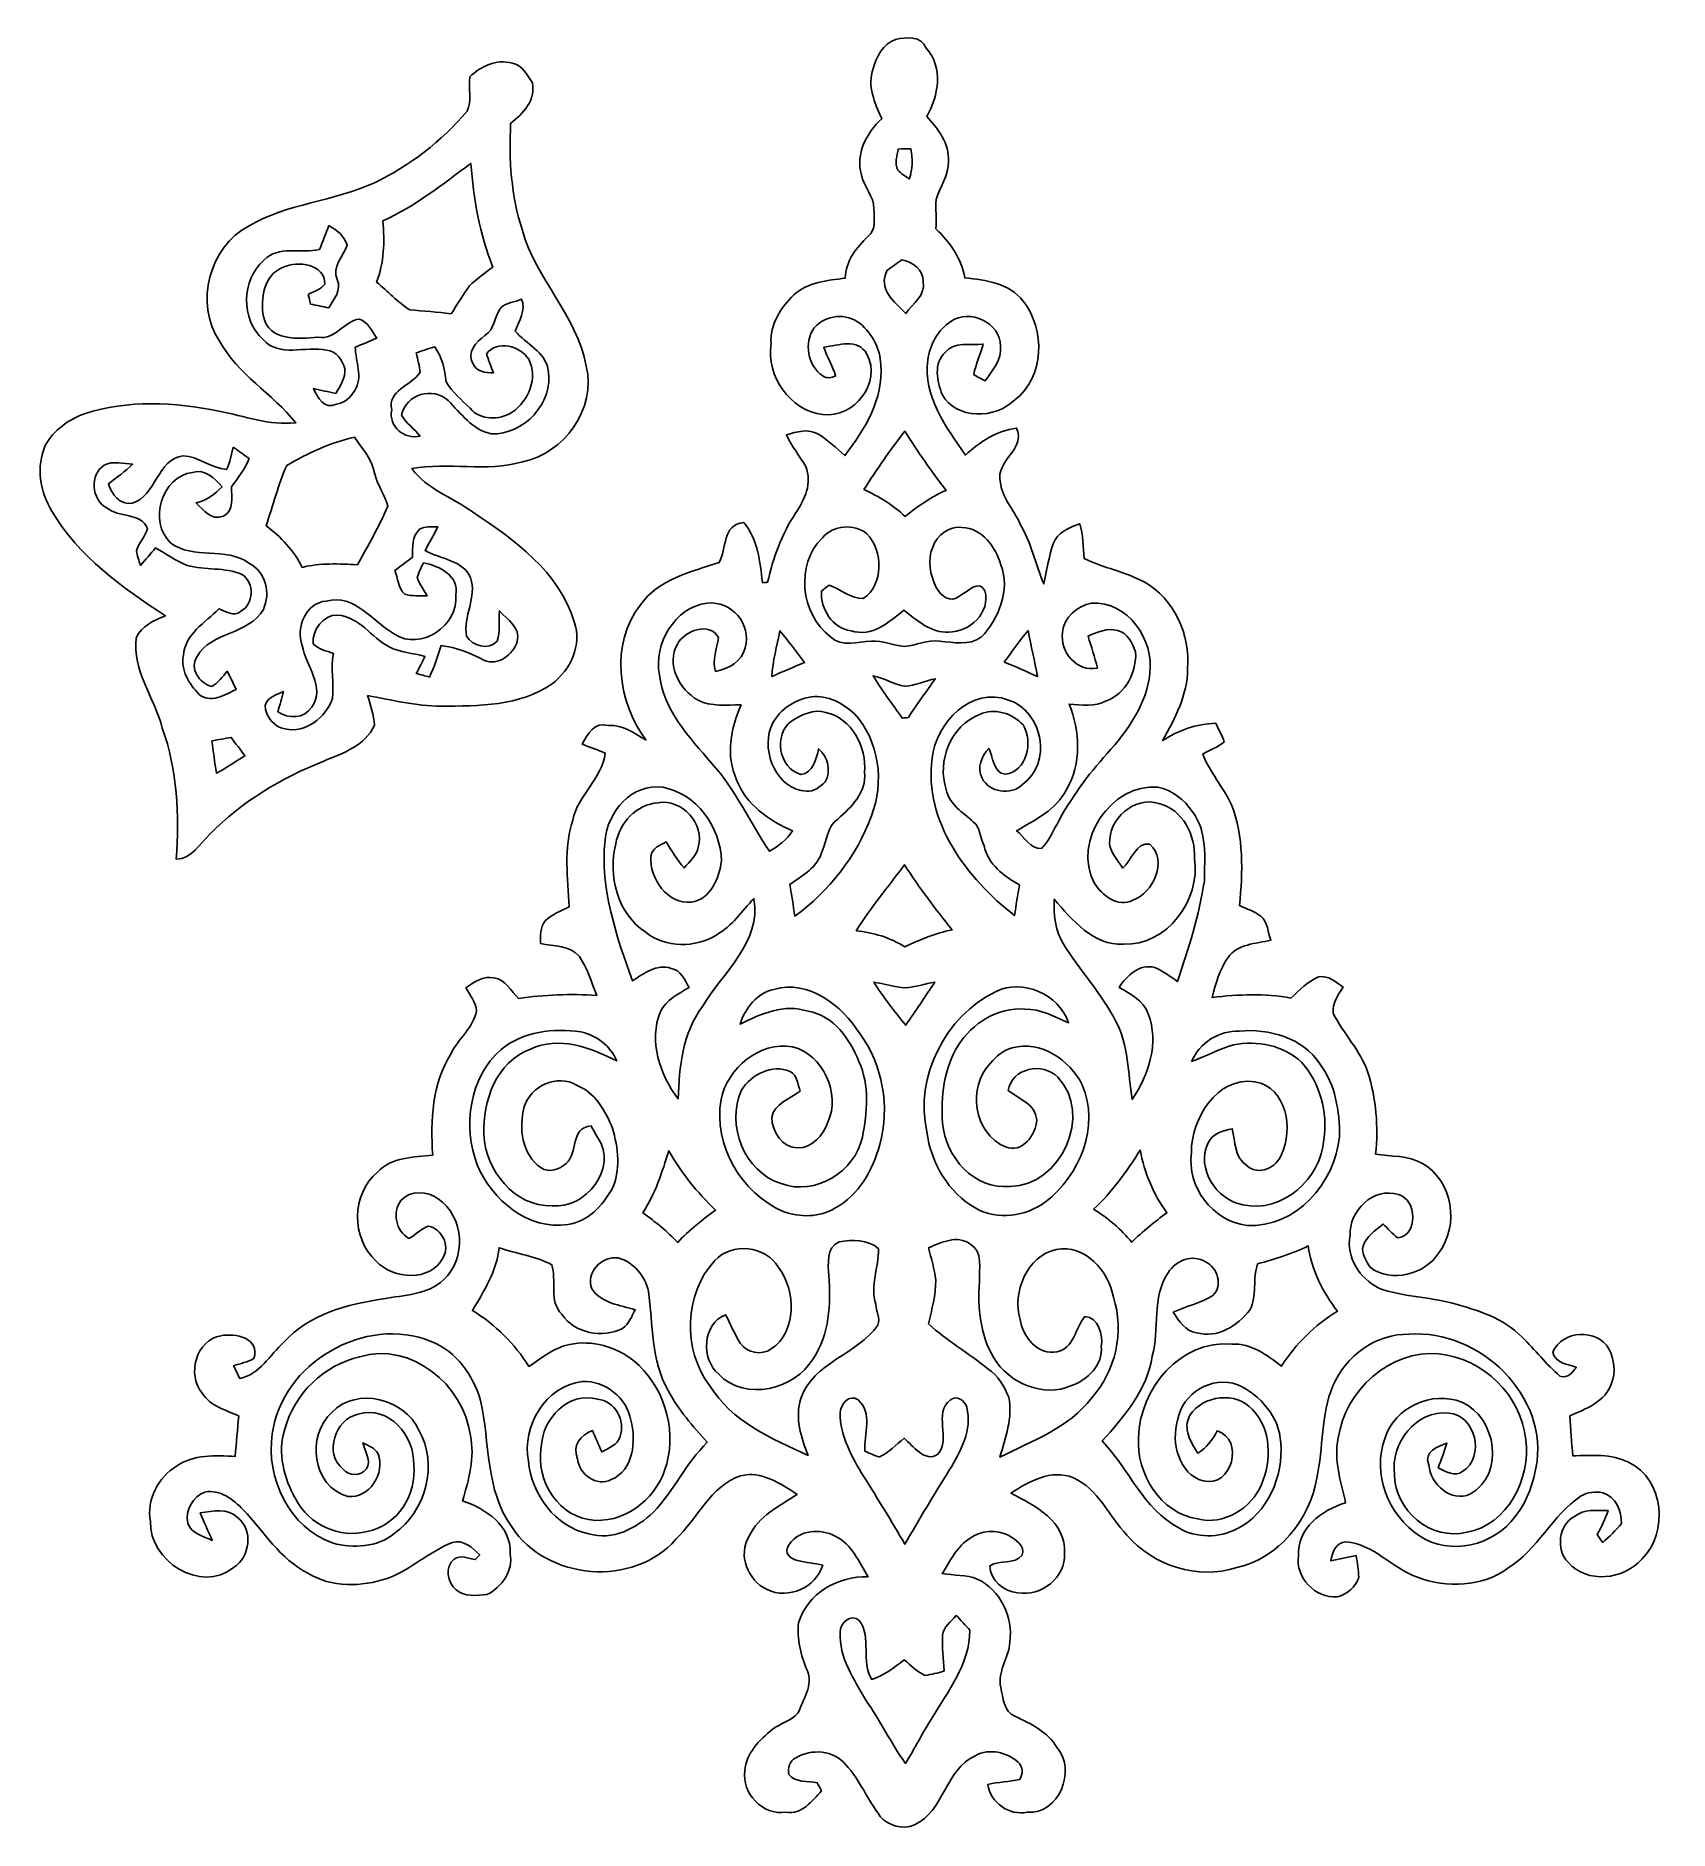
# Model space of a CAD drawing. Header units: centimetres. Extents: x -11.9 to 11.5, y -13 to 12.7.
import ezdxf

# ---------------------------------------------------------------- set-up
doc = ezdxf.new("R2010")
doc.units = ezdxf.units.CM
doc.header["$MEASUREMENT"] = 0
doc.layers.add('Camada 1', color=7, linetype='Continuous')

msp = doc.modelspace()

# ---------------------------------------------------------------- linework, layer by layer
at = {"layer": 'Camada 1', "color": 107}
for points, knots in [([(0.40569, 12.67989), (0.55386, 12.71764), (0.77082, 12.7321), (0.8449, 12.55713), (0.8449, 12.55713), (1.08973, 12.2749), (1.022, 11.87662), (0.8509, 11.5764), (0.8509, 11.5764), (1.01671, 11.40354), (1.17722, 11.18905), (1.16205, 10.93611), (1.16205, 10.93611), (1.16699, 10.73644), (1.03928, 10.57522), (0.98743, 10.39107), (0.98743, 10.39107), (0.97367, 10.25102), (0.9973, 10.10955), (0.98213, 9.96915), (0.98213, 9.96915), (1.18745, 9.77794), (1.34902, 9.54617), (1.39665, 9.26641), (1.39665, 9.26641), (1.69616, 9.24207), (2.03306, 9.18704), (2.23308, 8.93586), (2.23308, 8.93586), (2.55094, 8.53193), (2.54035, 7.8426), (2.11208, 7.51911), (2.11208, 7.51911), (1.83303, 7.24782), (1.27847, 7.22912), (1.07139, 7.59742), (1.07139, 7.59742), (1.00365, 7.78228), (0.94121, 8.04898), (1.11654, 8.19714), (1.11654, 8.19714), (1.24072, 8.37177), (1.48167, 8.29169), (1.65982, 8.31921), (1.65982, 8.31921), (1.62419, 8.17104), (1.55399, 8.03275), (1.524, 7.88317), (1.524, 7.88317), (1.57621, 7.84754), (1.63371, 7.82144), (1.69016, 7.79321), (1.69016, 7.79321), (1.79105, 7.94385), (1.93216, 8.09237), (1.90535, 8.29169), (1.90535, 8.29169), (1.91064, 8.62471), (1.46332, 8.8325), (1.19839, 8.64411), (1.19839, 8.64411), (1.00753, 8.52593), (0.89782, 8.30827), (0.86501, 8.09096), (0.86501, 8.09096), (0.79939, 7.57978), (1.12854, 7.12399), (1.40688, 6.72924), (1.40688, 6.72924), (1.61431, 6.92079), (1.85103, 7.08237), (2.13889, 7.11553), (2.13889, 7.11553), (2.27542, 6.81814), (1.83409, 6.65021), (1.905, 6.34965), (1.905, 6.34965), (1.9244, 6.12352), (2.09797, 5.95101), (2.18616, 5.74957), (2.18616, 5.74957), (2.34527, 5.48005), (2.41088, 5.17208), (2.52801, 4.88456), (2.52801, 4.88456), (2.56575, 5.07683), (2.60209, 5.27015), (2.66065, 5.45712), (2.66065, 5.45712), (2.72098, 5.6201), (2.8896, 5.69666), (3.04306, 5.74781), (3.04306, 5.74781), (3.08751, 5.58447), (3.09492, 5.41549), (3.10586, 5.24757), (3.10586, 5.24757), (3.38349, 5.11634), (3.69041, 5.05883), (3.96275, 4.9149), (3.96275, 4.9149), (4.39667, 4.67042), (4.62739, 4.15678), (4.58435, 3.66889), (4.58435, 3.66889), (4.59105, 3.29565), (4.40196, 2.95981), (4.2291, 2.6416), (4.2291, 2.6416), (4.45664, 2.79118), (4.71311, 2.88114), (4.98898, 2.88996), (4.98898, 2.88996), (5.02849, 2.80106), (5.08423, 2.71709), (5.10928, 2.62149), (5.10928, 2.62149), (5.0165, 2.54882), (4.90573, 2.50472), (4.80236, 2.44969), (4.80236, 2.44969), (4.90538, 2.18899), (5.09552, 1.97591), (5.21617, 1.72438), (5.21617, 1.72438), (5.39221, 1.26577), (5.37845, 0.76306), (5.32941, 0.28187), (5.32941, 0.28187), (5.43172, 0.23248), (5.54214, 0.1965), (5.63421, 0.12806), (5.63421, 0.12806), (5.73652, 0.04586), (5.7344, -0.10442), (5.77921, -0.21555), (5.77921, -0.21555), (5.56366, -0.26917), (5.3019, -0.26317), (5.16184, -0.46743), (5.16184, -0.46743), (5.04684, -0.63853), (4.98687, -0.8382), (4.93959, -1.03681), (4.93959, -1.03681), (5.31319, -0.99131), (5.69383, -0.97367), (6.06566, -1.04599), (6.06566, -1.04599), (6.1849, -0.92922), (6.3059, -0.80927), (6.46113, -0.74083), (6.46113, -0.74083), (6.60329, -0.7172), (6.71019, -0.81174), (6.81355, -0.88759), (6.81355, -0.88759), (6.74017, -1.00083), (6.65833, -1.11866), (6.67138, -1.2633), (6.67138, -1.2633), (6.82025, -1.5554), (7.06155, -1.79705), (7.1688, -2.11173), (7.1688, -2.11173), (7.28768, -2.48708), (7.32084, -2.88819), (7.27781, -3.27942), (7.27781, -3.27942), (7.50111, -3.31364), (7.74524, -3.29636), (7.94773, -3.41348), (7.94773, -3.41348), (8.38482, -3.65372), (8.48254, -4.30565), (8.18303, -4.69124), (8.18303, -4.69124), (7.98618, -5.00556), (7.50394, -5.12798), (7.20019, -4.89973), (7.20019, -4.89973), (7.14657, -4.81048), (7.06826, -4.70676), (7.09965, -4.59705), (7.09965, -4.59705), (7.14269, -4.45382), (7.27922, -4.37198), (7.38717, -4.2799), (7.38717, -4.2799), (7.4549, -4.34622), (7.51628, -4.42031), (7.59389, -4.47569), (7.59389, -4.47569), (7.89234, -4.45311), (7.87294, -3.92465), (7.60589, -3.85868), (7.60589, -3.85868), (7.24606, -3.74403), (6.89539, -4.09222), (6.91303, -4.44535), (6.91303, -4.44535), (6.852, -4.7565), (7.05414, -5.0613), (7.32508, -5.19783), (7.32508, -5.19783), (7.6648, -5.32518), (8.03346, -5.31848), (8.38094, -5.41514), (8.38094, -5.41514), (8.73584, -5.51109), (9.11296, -5.62575), (9.37472, -5.90021), (9.37472, -5.90021), (9.56592, -6.0766), (9.71726, -6.29214), (9.9187, -6.4576), (9.9187, -6.4576), (10.03794, -6.49887), (10.09368, -6.40186), (10.154, -6.33271), (10.154, -6.33271), (10.04499, -6.28826), (9.83333, -6.27098), (9.81851, -6.11082), (9.81851, -6.11082), (9.94234, -5.79861), (10.45739, -5.77356), (10.61967, -6.06672), (10.61967, -6.06672), (10.69375, -6.217), (10.72162, -6.40503), (10.65601, -6.56343), (10.65601, -6.56343), (10.57063, -6.82272), (10.28806, -6.92785), (10.05769, -7.02769), (10.05769, -7.02769), (10.07251, -7.21783), (10.08592, -7.40798), (10.10214, -7.59848), (10.10214, -7.59848), (10.36779, -7.59495), (10.65389, -7.56426), (10.90013, -7.6902), (10.90013, -7.6902), (11.41166, -7.93009), (11.48115, -8.70091), (11.08816, -9.07732), (11.08816, -9.07732), (10.82993, -9.37401), (10.30676, -9.43469), (10.03371, -9.12283), (10.03371, -9.12283), (9.85696, -8.94151), (9.89648, -8.58732), (10.12543, -8.46667), (10.12543, -8.46667), (10.26442, -8.35766), (10.44328, -8.38306), (10.60803, -8.38059), (10.60803, -8.38059), (10.56605, -8.49947), (10.51419, -8.61554), (10.45104, -8.7249), (10.45104, -8.7249), (10.4775, -8.76265), (10.50325, -8.80039), (10.53006, -8.83885), (10.53006, -8.83885), (10.62637, -8.75524), (10.7188, -8.66669), (10.80029, -8.56827), (10.80029, -8.56827), (10.79994, -8.39153), (10.71527, -8.18409), (10.53359, -8.12729), (10.53359, -8.12729), (10.4267, -8.10719), (10.31346, -8.11848), (10.21997, -8.17386), (10.21997, -8.17386), (9.80793, -8.4522), (9.59626, -8.94362), (9.17363, -9.20891), (9.17363, -9.20891), (8.80428, -9.47808), (8.29486, -9.49078), (7.87788, -9.33768), (7.87788, -9.33768), (7.51523, -9.21103), (7.25099, -8.86107), (6.85447, -8.83038), (6.85447, -8.83038), (6.71019, -8.83708), (6.65868, -8.98137), (6.6354, -9.10061), (6.6354, -9.10061), (6.75816, -9.07909), (6.87811, -9.05087), (7.00088, -9.02794), (7.00088, -9.02794), (7.01675, -9.13095), (7.03192, -9.23184), (7.03827, -9.33732), (7.03827, -9.33732), (6.99594, -9.47737), (6.8707, -9.5885), (6.72747, -9.61708), (6.72747, -9.61708), (6.41879, -9.64706), (6.12775, -9.33732), (6.17361, -9.03252), (6.17361, -9.03252), (6.15209, -8.64094), (6.50487, -8.37177), (6.84812, -8.27264), (6.84812, -8.27264), (6.78427, -7.96713), (6.67385, -7.65669), (6.74405, -7.34201), (6.74405, -7.34201), (6.84248, -6.66468), (7.48242, -6.07554), (8.18409, -6.13869), (8.18409, -6.13869), (8.8138, -6.20324), (9.36978, -6.73276), (9.42869, -7.36812), (9.42869, -7.36812), (9.50348, -7.9248), (9.17116, -8.58344), (8.5852, -8.69386), (8.5852, -8.69386), (8.07791, -8.81909), (7.54521, -8.38165), (7.5505, -7.86624), (7.5505, -7.86624), (7.48665, -7.42386), (7.85636, -6.93914), (8.32485, -6.98606), (8.32485, -6.98606), (8.71079, -7.00793), (8.8519, -7.61683), (8.52629, -7.82073), (8.52629, -7.82073), (8.41551, -7.91386), (8.28111, -7.81791), (8.17245, -7.7724), (8.17245, -7.7724), (8.21796, -7.65457), (8.26382, -7.53674), (8.2991, -7.41539), (8.2991, -7.41539), (8.16998, -7.46901), (7.96184, -7.52757), (8.04086, -7.7276), (8.04086, -7.7276), (8.06203, -8.00029), (8.35731, -8.27652), (8.63776, -8.14493), (8.63776, -8.14493), (9.13659, -7.86165), (9.00889, -7.05026), (8.51394, -6.83084), (8.51394, -6.83084), (8.09096, -6.65939), (7.54874, -6.90174), (7.41327, -7.34236), (7.41327, -7.34236), (7.22171, -7.85566), (7.45913, -8.45044), (7.90751, -8.74466), (7.90751, -8.74466), (8.33931, -9.03923), (8.98066, -8.88224), (9.277, -8.46596), (9.277, -8.46596), (9.43928, -8.26841), (9.52676, -8.02146), (9.57404, -7.77346), (9.57404, -7.77346), (9.77829, -6.74723), (8.76406, -5.78132), (7.76111, -5.85823), (7.76111, -5.85823), (7.28909, -5.84271), (6.84601, -6.16938), (6.66609, -6.59694), (6.66609, -6.59694), (6.49076, -7.0164), (6.53415, -7.4803), (6.43608, -7.91739), (6.43608, -7.91739), (6.33483, -8.51076), (5.89209, -9.06815), (5.2892, -9.19903), (5.2892, -9.19903), (4.73604, -9.3793), (4.09293, -9.17328), (3.71863, -8.73584), (3.71863, -8.73584), (3.46146, -8.46596), (3.30659, -8.07438), (2.95204, -7.91316), (2.95204, -7.91316), (2.63278, -7.78263), (2.31775, -7.96678), (2.05705, -8.13329), (2.05705, -8.13329), (2.40101, -8.31321), (2.85044, -8.53722), (2.82328, -8.99478), (2.82328, -8.99478), (2.84586, -9.3412), (2.48708, -9.62131), (2.153, -9.55887), (2.153, -9.55887), (1.95651, -9.53946), (1.75578, -9.38495), (1.75719, -9.17399), (1.75719, -9.17399), (1.89724, -9.08438), (2.1022, -9.15917), (2.21615, -9.02229), (2.21615, -9.02229), (2.27048, -8.88224), (2.11984, -8.80145), (2.02283, -8.73689), (2.02283, -8.73689), (1.85032, -8.65223), (1.63089, -8.66352), (1.47391, -8.77605), (1.47391, -8.77605), (1.28623, -8.89494), (1.18639, -9.10131), (1.07456, -9.28511), (1.07456, -9.28511), (1.23931, -9.31333), (1.41676, -9.29993), (1.57515, -9.36272), (1.57515, -9.36272), (1.90535, -9.519), (2.09444, -9.90671), (2.04047, -10.26513), (2.04047, -10.26513), (2.03024, -10.48879), (1.85667, -10.69022), (1.911, -10.91741), (1.911, -10.91741), (1.94451, -11.05711), (1.95298, -11.26102), (2.11102, -11.32593), (2.11102, -11.32593), (2.33892, -11.43529), (2.58974, -11.54818), (2.7178, -11.78137), (2.7178, -11.78137), (3.00108, -12.10769), (2.74003, -12.73351), (2.29164, -12.70212), (2.29164, -12.70212), (2.03235, -12.75292), (1.76389, -12.56877), (1.7272, -12.30454), (1.7272, -12.30454), (1.87713, -12.26891), (2.03271, -12.26749), (2.18228, -12.23186), (2.18228, -12.23186), (2.23344, -12.15496), (2.22814, -12.05054), (2.16182, -11.98457), (2.16182, -11.98457), (1.99849, -11.84592), (1.74907, -11.78031), (1.55222, -11.88967), (1.55222, -11.88967), (1.11407, -12.08334), (1.10631, -12.68448), (0.67486, -12.88203), (0.67486, -12.88203), (0.50518, -12.95788), (0.30409, -12.8972), (0.18662, -12.76174), (0.18662, -12.76174), (0.00882, -12.52326), (-0.10548, -12.24139), (-0.30903, -12.02126), (-0.30903, -12.02126), (-0.47272, -11.80924), (-0.80539, -11.78983), (-1.02306, -11.92318), (-1.02306, -11.92318), (-1.11478, -11.96128), (-1.14124, -12.07347), (-1.1243, -12.16237), (-1.1243, -12.16237), (-1.02835, -12.28513), (-0.85372, -12.24774), (-0.71649, -12.28055), (-0.71649, -12.28055), (-0.69638, -12.31865), (-0.67628, -12.3571), (-0.65546, -12.39591), (-0.65546, -12.39591), (-0.79234, -12.5416), (-0.93204, -12.74057), (-1.16523, -12.70035), (-1.16523, -12.70035), (-1.49719, -12.75539), (-1.79917, -12.42977), (-1.75225, -12.10522), (-1.75225, -12.10522), (-1.73849, -11.85757), (-1.54164, -11.66566), (-1.36031, -11.51784), (-1.36031, -11.51784), (-1.24707, -11.42577), (-1.08867, -11.39649), (-0.99201, -11.28501), (-0.99201, -11.28501), (-0.91899, -11.09416), (-0.76906, -10.87755), (-0.86113, -10.66765), (-0.86113, -10.66765), (-0.95074, -10.45386), (-1.01424, -10.22279), (-0.98284, -9.9889), (-0.98284, -9.9889), (-0.85654, -9.56345), (-0.41522, -9.31827), (0.01235, -9.33133), (0.01235, -9.33133), (-0.11994, -9.12036), (-0.22049, -8.86248), (-0.45896, -8.74959), (-0.45896, -8.74959), (-0.6671, -8.63459), (-0.97861, -8.65822), (-1.11689, -8.86883), (-1.11689, -8.86883), (-1.21179, -8.99372), (-1.09149, -9.07591), (-0.99766, -9.09955), (-0.99766, -9.09955), (-0.87877, -9.12742), (-0.756, -9.13659), (-0.63641, -9.16305), (-0.63641, -9.16305), (-0.73484, -9.4869), (-1.1303, -9.65976), (-1.4351, -9.51301), (-1.4351, -9.51301), (-1.70815, -9.38495), (-1.85879, -9.01524), (-1.69086, -8.7503), (-1.69086, -8.7503), (-1.56175, -8.45714), (-1.25518, -8.32132), (-1.00612, -8.15058), (-1.00612, -8.15058), (-1.24178, -7.99641), (-1.51448, -7.80944), (-1.81328, -7.88458), (-1.81328, -7.88458), (-2.24649, -8.0324), (-2.42993, -8.49665), (-2.74108, -8.7944), (-2.74108, -8.7944), (-3.33939, -9.48549), (-4.59634, -9.38601), (-5.08776, -8.61589), (-5.08776, -8.61589), (-5.4737, -8.09307), (-5.40068, -7.40939), (-5.53649, -6.80755), (-5.53649, -6.80755), (-5.64233, -6.4456), (-5.88328, -6.10411), (-6.24276, -5.95983), (-6.24276, -5.95983), (-7.18432, -5.57354), (-8.38729, -6.2738), (-8.51923, -7.28169), (-8.51923, -7.28169), (-8.6166, -7.91175), (-8.2744, -8.63706), (-7.64893, -8.84767), (-7.64893, -8.84767), (-7.35859, -8.92951), (-7.01569, -8.90764), (-6.77369, -8.71326), (-6.77369, -8.71326), (-6.32213, -8.39082), (-6.13904, -7.72089), (-6.4202, -7.23089), (-6.4202, -7.23089), (-6.62799, -6.78356), (-7.30709, -6.60153), (-7.6641, -6.97583), (-7.6641, -6.97583), (-8.04016, -7.30321), (-7.94667, -8.04122), (-7.43761, -8.17986), (-7.43761, -8.17986), (-7.13352, -8.22008), (-6.89575, -7.84296), (-7.00546, -7.57061), (-7.00546, -7.57061), (-7.04568, -7.48418), (-7.14446, -7.45455), (-7.22171, -7.41221), (-7.22171, -7.41221), (-7.19808, -7.53181), (-7.09471, -7.66657), (-7.17127, -7.7851), (-7.17127, -7.7851), (-7.2517, -7.89411), (-7.41892, -7.88705), (-7.50641, -7.78863), (-7.50641, -7.78863), (-7.78334, -7.56779), (-7.62071, -7.06967), (-7.28733, -7.00229), (-7.28733, -7.00229), (-6.85271, -6.86717), (-6.47559, -7.31838), (-6.49464, -7.72689), (-6.49464, -7.72689), (-6.44243, -8.1467), (-6.73241, -8.60496), (-7.15998, -8.68045), (-7.15998, -8.68045), (-7.55579, -8.79122), (-7.99677, -8.57885), (-8.18409, -8.22043), (-8.18409, -8.22043), (-8.35272, -7.92268), (-8.44726, -7.55403), (-8.34143, -7.21924), (-8.34143, -7.21924), (-8.20561, -6.71054), (-7.7791, -6.29638), (-7.26581, -6.17926), (-7.26581, -6.17926), (-6.5345, -5.95595), (-5.77427, -6.58813), (-5.68254, -7.30568), (-5.68254, -7.30568), (-5.61552, -7.62388), (-5.70689, -7.94138), (-5.79438, -8.24512), (-5.79438, -8.24512), (-5.46065, -8.35625), (-5.09164, -8.60037), (-5.11493, -8.99724), (-5.11493, -8.99724), (-5.06448, -9.24207), (-5.23205, -9.48373), (-5.44618, -9.58462), (-5.44618, -9.58462), (-5.59012, -9.59344), (-5.76862, -9.62731), (-5.88539, -9.519), (-5.88539, -9.519), (-6.01239, -9.41634), (-6.05049, -9.18598), (-5.91573, -9.07627), (-5.91573, -9.07627), (-5.82295, -9.01312), (-5.71006, -9.06568), (-5.61199, -9.08509), (-5.61199, -9.08509), (-5.59647, -9.06745), (-5.56507, -9.03217), (-5.54955, -9.01453), (-5.54955, -9.01453), (-5.65256, -8.91646), (-5.7845, -8.79052), (-5.93972, -8.8392), (-5.93972, -8.8392), (-6.27274, -8.96867), (-6.53768, -9.23114), (-6.87458, -9.35426), (-6.87458, -9.35426), (-7.24218, -9.47667), (-7.66974, -9.48761), (-8.00982, -9.27947), (-8.00982, -9.27947), (-8.40811, -9.07732), (-8.63776, -8.68362), (-8.93551, -8.37001), (-8.93551, -8.37001), (-9.07733, -8.22501), (-9.26641, -8.07508), (-9.48408, -8.11706), (-9.48408, -8.11706), (-9.65553, -8.18127), (-9.77194, -8.37988), (-9.72679, -8.56156), (-9.72679, -8.56156), (-9.68163, -8.71573), (-9.50136, -8.74642), (-9.37824, -8.80992), (-9.37824, -8.80992), (-9.43786, -8.67904), (-9.49889, -8.54781), (-9.55005, -8.41375), (-9.55005, -8.41375), (-9.36978, -8.39047), (-9.15776, -8.34108), (-9.01418, -8.48536), (-9.01418, -8.48536), (-8.78487, -8.66563), (-8.83955, -9.04522), (-9.07344, -9.20009), (-9.07344, -9.20009), (-9.54511, -9.57792), (-10.28524, -9.0999), (-10.26513, -8.53687), (-10.26513, -8.53687), (-10.32298, -8.22396), (-10.15224, -7.91245), (-9.89224, -7.74559), (-9.89224, -7.74559), (-9.64777, -7.57696), (-9.33379, -7.59354), (-9.04946, -7.60624), (-9.04946, -7.60624), (-9.03358, -7.41327), (-9.01947, -7.22136), (-8.99795, -7.0291), (-8.99795, -7.0291), (-9.18422, -6.94126), (-9.40753, -6.88799), (-9.52324, -6.70172), (-9.52324, -6.70172), (-9.74654, -6.43467), (-9.60896, -5.94219), (-9.25513, -5.87834), (-9.25513, -5.87834), (-9.05616, -5.84094), (-8.68786, -5.90726), (-8.78276, -6.2036), (-8.78276, -6.2036), (-8.87201, -6.25651), (-8.97537, -6.27556), (-9.07239, -6.30978), (-9.07239, -6.30978), (-9.04275, -6.36976), (-9.01347, -6.42973), (-8.98525, -6.49041), (-8.98525, -6.49041), (-8.69421, -6.43537), (-8.55486, -6.15315), (-8.35237, -5.97006), (-8.35237, -5.97006), (-7.99183, -5.5693), (-7.43903, -5.4289), (-6.92573, -5.35023), (-6.92573, -5.35023), (-6.63504, -5.2959), (-6.29708, -5.29696), (-6.06884, -5.07929), (-6.06884, -5.07929), (-5.73476, -4.77979), (-5.77003, -4.17195), (-6.14363, -3.92007), (-6.14363, -3.92007), (-6.29673, -3.80365), (-6.54085, -3.79307), (-6.67667, -3.94159), (-6.67667, -3.94159), (-6.80438, -4.11127), (-6.75146, -4.38538), (-6.56202, -4.48557), (-6.56202, -4.48557), (-6.46077, -4.43971), (-6.38881, -4.33917), (-6.28015, -4.3113), (-6.28015, -4.3113), (-6.09141, -4.34693), (-5.97323, -4.58893), (-6.07236, -4.75721), (-6.07236, -4.75721), (-6.25475, -5.1121), (-6.78603, -5.07788), (-7.03157, -4.80942), (-7.03157, -4.80942), (-7.39422, -4.48345), (-7.38611, -3.85128), (-7.01322, -3.53554), (-7.01322, -3.53554), (-6.81249, -3.31788), (-6.49217, -3.32458), (-6.22229, -3.29424), (-6.22229, -3.29424), (-6.25687, -2.79894), (-6.23111, -2.26871), (-5.95736, -1.83691), (-5.95736, -1.83691), (-5.85435, -1.62384), (-5.6388, -1.46791), (-5.59576, -1.22731), (-5.59576, -1.22731), (-5.60388, -1.10314), (-5.68819, -1.00189), (-5.74957, -0.89888), (-5.74957, -0.89888), (-5.62998, -0.81492), (-5.49839, -0.71896), (-5.34035, -0.75565), (-5.34035, -0.75565), (-5.17984, -0.78105), (-5.10505, -0.94897), (-4.99428, -1.04916), (-4.99428, -1.04916), (-4.62351, -0.99695), (-4.24744, -0.98002), (-3.87385, -1.00683), (-3.87385, -1.00683), (-3.94688, -0.81809), (-4.0065, -0.61913), (-4.12115, -0.4505), (-4.12115, -0.4505), (-4.25379, -0.28434), (-4.48733, -0.30092), (-4.67819, -0.26458), (-4.67819, -0.26458), (-4.67819, -0.15381), (-4.68595, -0.03246), (-4.61292, 0.06032), (-4.61292, 0.06032), (-4.51485, 0.15205), (-4.39067, 0.20496), (-4.27073, 0.26), (-4.27073, 0.26), (-4.28343, 0.67486), (-4.35257, 1.09961), (-4.21816, 1.50283), (-4.21816, 1.50283), (-4.14549, 1.86337), (-3.79624, 2.09127), (-3.7532, 2.4638), (-3.7532, 2.4638), (-3.86292, 2.5079), (-3.97334, 2.54882), (-4.08376, 2.5908), (-4.08376, 2.5908), (-4.00473, 2.72909), (-3.90701, 2.92029), (-3.70452, 2.85644), (-3.70452, 2.85644), (-3.50061, 2.87232), (-3.33516, 2.74779), (-3.16971, 2.65148), (-3.16971, 2.65148), (-3.57505, 3.2004), (-3.68723, 4.02802), (-3.24626, 4.58717), (-3.24626, 4.58717), (-2.98732, 4.95864), (-2.51919, 5.05566), (-2.11914, 5.1943), (-2.11914, 5.1943), (-2.00766, 5.38974), (-2.08209, 5.73087), (-1.76918, 5.76686), (-1.76918, 5.76686), (-1.56739, 5.52309), (-1.53211, 5.207), (-1.50248, 4.90361), (-1.50248, 4.90361), (-1.48343, 4.90502), (-1.44533, 4.90784), (-1.42628, 4.90926), (-1.42628, 4.90926), (-1.35114, 5.25886), (-1.22343, 5.59717), (-1.02729, 5.89739), (-1.02729, 5.89739), (-0.89641, 6.08965), (-0.78387, 6.33095), (-0.88018, 6.5659), (-0.88018, 6.5659), (-0.97155, 6.71795), (-1.08197, 6.858), (-1.15888, 7.01851), (-1.15888, 7.01851), (-1.01, 7.06579), (-0.84596, 7.11376), (-0.69709, 7.02839), (-0.69709, 7.02839), (-0.56162, 6.94055), (-0.44027, 6.83189), (-0.32103, 6.72289), (-0.32103, 6.72289), (-0.03387, 7.09471), (0.23248, 7.53392), (0.19297, 8.02358), (0.19297, 8.02358), (0.19121, 8.25359), (0.06844, 8.4649), (-0.10195, 8.61236), (-0.10195, 8.61236), (-0.29069, 8.77076), (-0.59937, 8.74007), (-0.75812, 8.5538), (-0.75812, 8.5538), (-0.91475, 8.34073), (-0.85302, 8.01546), (-0.63853, 7.86236), (-0.63853, 7.86236), (-0.58208, 7.82249), (-0.51223, 7.83802), (-0.45367, 7.86271), (-0.45367, 7.86271), (-0.49565, 8.00523), (-0.57362, 8.13435), (-0.62265, 8.2744), (-0.62265, 8.2744), (-0.40711, 8.30192), (-0.14182, 8.4074), (-0.00459, 8.17668), (-0.00459, 8.17668), (0.21484, 7.76676), (-0.19262, 7.25346), (-0.635, 7.3092), (-0.635, 7.3092), (-1.10772, 7.36671), (-1.44674, 7.86095), (-1.3783, 8.32556), (-1.3783, 8.32556), (-1.39806, 8.59719), (-1.23649, 8.84202), (-1.05163, 9.02441), (-1.05163, 9.02441), (-0.84843, 9.20362), (-0.57326, 9.23184), (-0.31679, 9.26289), (-0.31679, 9.26289), (-0.3048, 9.51018), (-0.15875, 9.70386), (0.01446, 9.86508), (0.01446, 9.86508), (0.133, 9.95962), (0.0949, 10.12261), (0.0956, 10.25525), (0.0956, 10.25525), (0.09701, 10.43623), (-0.0508, 10.56922), (-0.08431, 10.74138), (-0.08431, 10.74138), (-0.16969, 11.04336), (-0.01094, 11.34463), (0.20708, 11.54606), (0.20708, 11.54606), (0.1076, 11.76796), (-0.00423, 12.01808), (0.08326, 12.26291), (0.08326, 12.26291), (0.13264, 12.43259), (0.22507, 12.62168), (0.40569, 12.67989), (0.40569, 12.67989), (0.40569, 12.67989), (0.40569, 12.67989), (0.40569, 12.67989)], [0, 0, 0, 0, 0.00411523, 0.00411523, 0.00411523, 0.00411523, 0.00823045, 0.00823045, 0.00823045, 0.00823045, 0.01234568, 0.01234568, 0.01234568, 0.01234568, 0.01646091, 0.01646091, 0.01646091, 0.01646091, 0.02057613, 0.02057613, 0.02057613, 0.02057613, 0.02469136, 0.02469136, 0.02469136, 0.02469136, 0.02880658, 0.02880658, 0.02880658, 0.02880658, 0.03292181, 0.03292181, 0.03292181, 0.03292181, 0.03703704, 0.03703704, 0.03703704, 0.03703704, 0.04115226, 0.04115226, 0.04115226, 0.04115226, 0.04526749, 0.04526749, 0.04526749, 0.04526749, 0.04938272, 0.04938272, 0.04938272, 0.04938272, 0.05349794, 0.05349794, 0.05349794, 0.05349794, 0.05761317, 0.05761317, 0.05761317, 0.05761317, 0.0617284, 0.0617284, 0.0617284, 0.0617284, 0.06584362, 0.06584362, 0.06584362, 0.06584362, 0.06995885, 0.06995885, 0.06995885, 0.06995885, 0.07407407, 0.07407407, 0.07407407, 0.07407407, 0.0781893, 0.0781893, 0.0781893, 0.0781893, 0.08230453, 0.08230453, 0.08230453, 0.08230453, 0.08641975, 0.08641975, 0.08641975, 0.08641975, 0.09053498, 0.09053498, 0.09053498, 0.09053498, 0.09465021, 0.09465021, 0.09465021, 0.09465021, 0.09876543, 0.09876543, 0.09876543, 0.09876543, 0.10288066, 0.10288066, 0.10288066, 0.10288066, 0.10699588, 0.10699588, 0.10699588, 0.10699588, 0.11111111, 0.11111111, 0.11111111, 0.11111111, 0.11522634, 0.11522634, 0.11522634, 0.11522634, 0.11934156, 0.11934156, 0.11934156, 0.11934156, 0.12345679, 0.12345679, 0.12345679, 0.12345679, 0.12757202, 0.12757202, 0.12757202, 0.12757202, 0.13168724, 0.13168724, 0.13168724, 0.13168724, 0.13580247, 0.13580247, 0.13580247, 0.13580247, 0.1399177, 0.1399177, 0.1399177, 0.1399177, 0.14403292, 0.14403292, 0.14403292, 0.14403292, 0.14814815, 0.14814815, 0.14814815, 0.14814815, 0.15226337, 0.15226337, 0.15226337, 0.15226337, 0.1563786, 0.1563786, 0.1563786, 0.1563786, 0.16049383, 0.16049383, 0.16049383, 0.16049383, 0.16460905, 0.16460905, 0.16460905, 0.16460905, 0.16872428, 0.16872428, 0.16872428, 0.16872428, 0.17283951, 0.17283951, 0.17283951, 0.17283951, 0.17695473, 0.17695473, 0.17695473, 0.17695473, 0.18106996, 0.18106996, 0.18106996, 0.18106996, 0.18518519, 0.18518519, 0.18518519, 0.18518519, 0.18930041, 0.18930041, 0.18930041, 0.18930041, 0.19341564, 0.19341564, 0.19341564, 0.19341564, 0.19753086, 0.19753086, 0.19753086, 0.19753086, 0.20164609, 0.20164609, 0.20164609, 0.20164609, 0.20576132, 0.20576132, 0.20576132, 0.20576132, 0.20987654, 0.20987654, 0.20987654, 0.20987654, 0.21399177, 0.21399177, 0.21399177, 0.21399177, 0.218107, 0.218107, 0.218107, 0.218107, 0.22222222, 0.22222222, 0.22222222, 0.22222222, 0.22633745, 0.22633745, 0.22633745, 0.22633745, 0.23045267, 0.23045267, 0.23045267, 0.23045267, 0.2345679, 0.2345679, 0.2345679, 0.2345679, 0.23868313, 0.23868313, 0.23868313, 0.23868313, 0.24279835, 0.24279835, 0.24279835, 0.24279835, 0.24691358, 0.24691358, 0.24691358, 0.24691358, 0.25102881, 0.25102881, 0.25102881, 0.25102881, 0.25514403, 0.25514403, 0.25514403, 0.25514403, 0.25925926, 0.25925926, 0.25925926, 0.25925926, 0.26337449, 0.26337449, 0.26337449, 0.26337449, 0.26748971, 0.26748971, 0.26748971, 0.26748971, 0.27160494, 0.27160494, 0.27160494, 0.27160494, 0.27572016, 0.27572016, 0.27572016, 0.27572016, 0.27983539, 0.27983539, 0.27983539, 0.27983539, 0.28395062, 0.28395062, 0.28395062, 0.28395062, 0.28806584, 0.28806584, 0.28806584, 0.28806584, 0.29218107, 0.29218107, 0.29218107, 0.29218107, 0.2962963, 0.2962963, 0.2962963, 0.2962963, 0.30041152, 0.30041152, 0.30041152, 0.30041152, 0.30452675, 0.30452675, 0.30452675, 0.30452675, 0.30864198, 0.30864198, 0.30864198, 0.30864198, 0.3127572, 0.3127572, 0.3127572, 0.3127572, 0.31687243, 0.31687243, 0.31687243, 0.31687243, 0.32098765, 0.32098765, 0.32098765, 0.32098765, 0.32510288, 0.32510288, 0.32510288, 0.32510288, 0.32921811, 0.32921811, 0.32921811, 0.32921811, 0.33333333, 0.33333333, 0.33333333, 0.33333333, 0.33744856, 0.33744856, 0.33744856, 0.33744856, 0.34156379, 0.34156379, 0.34156379, 0.34156379, 0.34567901, 0.34567901, 0.34567901, 0.34567901, 0.34979424, 0.34979424, 0.34979424, 0.34979424, 0.35390947, 0.35390947, 0.35390947, 0.35390947, 0.35802469, 0.35802469, 0.35802469, 0.35802469, 0.36213992, 0.36213992, 0.36213992, 0.36213992, 0.36625514, 0.36625514, 0.36625514, 0.36625514, 0.37037037, 0.37037037, 0.37037037, 0.37037037, 0.3744856, 0.3744856, 0.3744856, 0.3744856, 0.37860082, 0.37860082, 0.37860082, 0.37860082, 0.38271605, 0.38271605, 0.38271605, 0.38271605, 0.38683128, 0.38683128, 0.38683128, 0.38683128, 0.3909465, 0.3909465, 0.3909465, 0.3909465, 0.39506173, 0.39506173, 0.39506173, 0.39506173, 0.39917695, 0.39917695, 0.39917695, 0.39917695, 0.40329218, 0.40329218, 0.40329218, 0.40329218, 0.40740741, 0.40740741, 0.40740741, 0.40740741, 0.41152263, 0.41152263, 0.41152263, 0.41152263, 0.41563786, 0.41563786, 0.41563786, 0.41563786, 0.41975309, 0.41975309, 0.41975309, 0.41975309, 0.42386831, 0.42386831, 0.42386831, 0.42386831, 0.42798354, 0.42798354, 0.42798354, 0.42798354, 0.43209877, 0.43209877, 0.43209877, 0.43209877, 0.43621399, 0.43621399, 0.43621399, 0.43621399, 0.44032922, 0.44032922, 0.44032922, 0.44032922, 0.44444444, 0.44444444, 0.44444444, 0.44444444, 0.44855967, 0.44855967, 0.44855967, 0.44855967, 0.4526749, 0.4526749, 0.4526749, 0.4526749, 0.45679012, 0.45679012, 0.45679012, 0.45679012, 0.46090535, 0.46090535, 0.46090535, 0.46090535, 0.46502058, 0.46502058, 0.46502058, 0.46502058, 0.4691358, 0.4691358, 0.4691358, 0.4691358, 0.47325103, 0.47325103, 0.47325103, 0.47325103, 0.47736626, 0.47736626, 0.47736626, 0.47736626, 0.48148148, 0.48148148, 0.48148148, 0.48148148, 0.48559671, 0.48559671, 0.48559671, 0.48559671, 0.48971193, 0.48971193, 0.48971193, 0.48971193, 0.49382716, 0.49382716, 0.49382716, 0.49382716, 0.49794239, 0.49794239, 0.49794239, 0.49794239, 0.50205761, 0.50205761, 0.50205761, 0.50205761, 0.50617284, 0.50617284, 0.50617284, 0.50617284, 0.51028807, 0.51028807, 0.51028807, 0.51028807, 0.51440329, 0.51440329, 0.51440329, 0.51440329, 0.51851852, 0.51851852, 0.51851852, 0.51851852, 0.52263374, 0.52263374, 0.52263374, 0.52263374, 0.52674897, 0.52674897, 0.52674897, 0.52674897, 0.5308642, 0.5308642, 0.5308642, 0.5308642, 0.53497942, 0.53497942, 0.53497942, 0.53497942, 0.53909465, 0.53909465, 0.53909465, 0.53909465, 0.54320988, 0.54320988, 0.54320988, 0.54320988, 0.5473251, 0.5473251, 0.5473251, 0.5473251, 0.55144033, 0.55144033, 0.55144033, 0.55144033, 0.55555556, 0.55555556, 0.55555556, 0.55555556, 0.55967078, 0.55967078, 0.55967078, 0.55967078, 0.56378601, 0.56378601, 0.56378601, 0.56378601, 0.56790123, 0.56790123, 0.56790123, 0.56790123, 0.57201646, 0.57201646, 0.57201646, 0.57201646, 0.57613169, 0.57613169, 0.57613169, 0.57613169, 0.58024691, 0.58024691, 0.58024691, 0.58024691, 0.58436214, 0.58436214, 0.58436214, 0.58436214, 0.58847737, 0.58847737, 0.58847737, 0.58847737, 0.59259259, 0.59259259, 0.59259259, 0.59259259, 0.59670782, 0.59670782, 0.59670782, 0.59670782, 0.60082305, 0.60082305, 0.60082305, 0.60082305, 0.60493827, 0.60493827, 0.60493827, 0.60493827, 0.6090535, 0.6090535, 0.6090535, 0.6090535, 0.61316872, 0.61316872, 0.61316872, 0.61316872, 0.61728395, 0.61728395, 0.61728395, 0.61728395, 0.62139918, 0.62139918, 0.62139918, 0.62139918, 0.6255144, 0.6255144, 0.6255144, 0.6255144, 0.62962963, 0.62962963, 0.62962963, 0.62962963, 0.63374486, 0.63374486, 0.63374486, 0.63374486, 0.63786008, 0.63786008, 0.63786008, 0.63786008, 0.64197531, 0.64197531, 0.64197531, 0.64197531, 0.64609053, 0.64609053, 0.64609053, 0.64609053, 0.65020576, 0.65020576, 0.65020576, 0.65020576, 0.65432099, 0.65432099, 0.65432099, 0.65432099, 0.65843621, 0.65843621, 0.65843621, 0.65843621, 0.66255144, 0.66255144, 0.66255144, 0.66255144, 0.66666667, 0.66666667, 0.66666667, 0.66666667, 0.67078189, 0.67078189, 0.67078189, 0.67078189, 0.67489712, 0.67489712, 0.67489712, 0.67489712, 0.67901235, 0.67901235, 0.67901235, 0.67901235, 0.68312757, 0.68312757, 0.68312757, 0.68312757, 0.6872428, 0.6872428, 0.6872428, 0.6872428, 0.69135802, 0.69135802, 0.69135802, 0.69135802, 0.69547325, 0.69547325, 0.69547325, 0.69547325, 0.69958848, 0.69958848, 0.69958848, 0.69958848, 0.7037037, 0.7037037, 0.7037037, 0.7037037, 0.70781893, 0.70781893, 0.70781893, 0.70781893, 0.71193416, 0.71193416, 0.71193416, 0.71193416, 0.71604938, 0.71604938, 0.71604938, 0.71604938, 0.72016461, 0.72016461, 0.72016461, 0.72016461, 0.72427984, 0.72427984, 0.72427984, 0.72427984, 0.72839506, 0.72839506, 0.72839506, 0.72839506, 0.73251029, 0.73251029, 0.73251029, 0.73251029, 0.73662551, 0.73662551, 0.73662551, 0.73662551, 0.74074074, 0.74074074, 0.74074074, 0.74074074, 0.74485597, 0.74485597, 0.74485597, 0.74485597, 0.74897119, 0.74897119, 0.74897119, 0.74897119, 0.75308642, 0.75308642, 0.75308642, 0.75308642, 0.75720165, 0.75720165, 0.75720165, 0.75720165, 0.76131687, 0.76131687, 0.76131687, 0.76131687, 0.7654321, 0.7654321, 0.7654321, 0.7654321, 0.76954733, 0.76954733, 0.76954733, 0.76954733, 0.77366255, 0.77366255, 0.77366255, 0.77366255, 0.77777778, 0.77777778, 0.77777778, 0.77777778, 0.781893, 0.781893, 0.781893, 0.781893, 0.78600823, 0.78600823, 0.78600823, 0.78600823, 0.79012346, 0.79012346, 0.79012346, 0.79012346, 0.79423868, 0.79423868, 0.79423868, 0.79423868, 0.79835391, 0.79835391, 0.79835391, 0.79835391, 0.80246914, 0.80246914, 0.80246914, 0.80246914, 0.80658436, 0.80658436, 0.80658436, 0.80658436, 0.81069959, 0.81069959, 0.81069959, 0.81069959, 0.81481481, 0.81481481, 0.81481481, 0.81481481, 0.81893004, 0.81893004, 0.81893004, 0.81893004, 0.82304527, 0.82304527, 0.82304527, 0.82304527, 0.82716049, 0.82716049, 0.82716049, 0.82716049, 0.83127572, 0.83127572, 0.83127572, 0.83127572, 0.83539095, 0.83539095, 0.83539095, 0.83539095, 0.83950617, 0.83950617, 0.83950617, 0.83950617, 0.8436214, 0.8436214, 0.8436214, 0.8436214, 0.84773663, 0.84773663, 0.84773663, 0.84773663, 0.85185185, 0.85185185, 0.85185185, 0.85185185, 0.85596708, 0.85596708, 0.85596708, 0.85596708, 0.8600823, 0.8600823, 0.8600823, 0.8600823, 0.86419753, 0.86419753, 0.86419753, 0.86419753, 0.86831276, 0.86831276, 0.86831276, 0.86831276, 0.87242798, 0.87242798, 0.87242798, 0.87242798, 0.87654321, 0.87654321, 0.87654321, 0.87654321, 0.88065844, 0.88065844, 0.88065844, 0.88065844, 0.88477366, 0.88477366, 0.88477366, 0.88477366, 0.88888889, 0.88888889, 0.88888889, 0.88888889, 0.89300412, 0.89300412, 0.89300412, 0.89300412, 0.89711934, 0.89711934, 0.89711934, 0.89711934, 0.90123457, 0.90123457, 0.90123457, 0.90123457, 0.90534979, 0.90534979, 0.90534979, 0.90534979, 0.90946502, 0.90946502, 0.90946502, 0.90946502, 0.91358025, 0.91358025, 0.91358025, 0.91358025, 0.91769547, 0.91769547, 0.91769547, 0.91769547, 0.9218107, 0.9218107, 0.9218107, 0.9218107, 0.92592593, 0.92592593, 0.92592593, 0.92592593, 0.93004115, 0.93004115, 0.93004115, 0.93004115, 0.93415638, 0.93415638, 0.93415638, 0.93415638, 0.9382716, 0.9382716, 0.9382716, 0.9382716, 0.94238683, 0.94238683, 0.94238683, 0.94238683, 0.94650206, 0.94650206, 0.94650206, 0.94650206, 0.95061728, 0.95061728, 0.95061728, 0.95061728, 0.95473251, 0.95473251, 0.95473251, 0.95473251, 0.95884774, 0.95884774, 0.95884774, 0.95884774, 0.96296296, 0.96296296, 0.96296296, 0.96296296, 0.96707819, 0.96707819, 0.96707819, 0.96707819, 0.97119342, 0.97119342, 0.97119342, 0.97119342, 0.97530864, 0.97530864, 0.97530864, 0.97530864, 0.97942387, 0.97942387, 0.97942387, 0.97942387, 0.98353909, 0.98353909, 0.98353909, 0.98353909, 0.98765432, 0.98765432, 0.98765432, 0.98765432, 0.99176955, 0.99176955, 0.99176955, 0.99176955, 1, 1, 1, 1]), ([(-5.69136, 12.14473), (-5.52768, 12.30066), (-5.31848, 12.40084), (-5.08459, 12.34369), (-5.08459, 12.34369), (-4.93924, 12.32006), (-4.86833, 12.16872), (-4.79531, 12.059), (-4.79531, 12.059), (-4.74274, 11.81206), (-4.93078, 11.61768), (-5.10611, 11.47833), (-5.10611, 11.47833), (-5.13468, 10.96328), (-5.09764, 10.4394), (-4.93889, 9.94586), (-4.93889, 9.94586), (-4.7438, 9.24807), (-4.15537, 8.72702), (-4.02343, 8.00418), (-4.02343, 8.00418), (-3.87844, 7.39669), (-4.33811, 6.75323), (-4.93889, 6.63399), (-4.93889, 6.63399), (-5.45289, 6.48194), (-5.99899, 6.63399), (-6.51933, 6.53556), (-6.51933, 6.53556), (-6.30449, 6.2417), (-5.94184, 6.12175), (-5.65291, 5.91785), (-5.65291, 5.91785), (-5.05883, 5.52132), (-4.40972, 5.06095), (-4.19629, 4.34058), (-4.19629, 4.34058), (-4.07952, 4.01249), (-4.2485, 3.65266), (-4.51344, 3.45475), (-4.51344, 3.45475), (-4.97381, 3.13408), (-5.56613, 3.13584), (-6.10341, 3.1369), (-6.10341, 3.1369), (-6.46007, 3.13196), (-6.80685, 3.22651), (-7.15574, 3.28718), (-7.15574, 3.28718), (-7.10918, 3.14889), (-7.06649, 3.00849), (-7.05767, 2.86138), (-7.05767, 2.86138), (-7.18785, 2.56646), (-7.51029, 2.46204), (-7.78298, 2.34774), (-7.78298, 2.34774), (-8.38659, 2.1082), (-8.95879, 1.76812), (-9.41564, 1.3021), (-9.41564, 1.3021), (-9.55746, 1.16099), (-9.66788, 0.95532), (-9.89506, 0.94298), (-9.89506, 0.94298), (-9.84779, 1.57692), (-9.87813, 2.21933), (-10.09403, 2.82222), (-10.09403, 2.82222), (-10.20551, 3.25684), (-10.52865, 3.64349), (-10.46727, 4.11445), (-10.46727, 4.11445), (-10.39495, 4.28801), (-10.20868, 4.35998), (-10.04852, 4.42913), (-10.04852, 4.42913), (-10.66765, 4.83059), (-11.29665, 5.27685), (-11.67448, 5.92843), (-11.67448, 5.92843), (-11.84557, 6.20395), (-11.90413, 6.56484), (-11.76902, 6.86682), (-11.76902, 6.86682), (-11.6519, 7.08801), (-11.436, 7.23653), (-11.20669, 7.32296), (-11.20669, 7.32296), (-10.5858, 7.52546), (-9.91588, 7.48559), (-9.2837, 7.36), (-9.2837, 7.36), (-8.91963, 7.28874), (-8.55909, 7.14763), (-8.18198, 7.19384), (-8.18198, 7.19384), (-8.51676, 7.61083), (-9.01277, 7.88388), (-9.27594, 8.3626), (-9.27594, 8.3626), (-9.63366, 8.90235), (-9.4234, 9.71338), (-8.8519, 10.01466), (-8.8519, 10.01466), (-8.2998, 10.33251), (-7.64046, 10.36214), (-7.06473, 10.62567), (-7.06473, 10.62567), (-6.55285, 10.86661), (-6.09776, 11.22574), (-5.72876, 11.65296), (-5.72876, 11.65296), (-5.65644, 11.80359), (-5.71571, 11.98492), (-5.69136, 12.14473)], [0, 0, 0, 0, 0.03333333, 0.03333333, 0.03333333, 0.03333333, 0.06666667, 0.06666667, 0.06666667, 0.06666667, 0.1, 0.1, 0.1, 0.1, 0.13333333, 0.13333333, 0.13333333, 0.13333333, 0.16666667, 0.16666667, 0.16666667, 0.16666667, 0.2, 0.2, 0.2, 0.2, 0.23333333, 0.23333333, 0.23333333, 0.23333333, 0.26666667, 0.26666667, 0.26666667, 0.26666667, 0.3, 0.3, 0.3, 0.3, 0.33333333, 0.33333333, 0.33333333, 0.33333333, 0.36666667, 0.36666667, 0.36666667, 0.36666667, 0.4, 0.4, 0.4, 0.4, 0.43333333, 0.43333333, 0.43333333, 0.43333333, 0.46666667, 0.46666667, 0.46666667, 0.46666667, 0.5, 0.5, 0.5, 0.5, 0.53333333, 0.53333333, 0.53333333, 0.53333333, 0.56666667, 0.56666667, 0.56666667, 0.56666667, 0.6, 0.6, 0.6, 0.6, 0.63333333, 0.63333333, 0.63333333, 0.63333333, 0.66666667, 0.66666667, 0.66666667, 0.66666667, 0.7, 0.7, 0.7, 0.7, 0.73333333, 0.73333333, 0.73333333, 0.73333333, 0.76666667, 0.76666667, 0.76666667, 0.76666667, 0.8, 0.8, 0.8, 0.8, 0.83333333, 0.83333333, 0.83333333, 0.83333333, 0.86666667, 0.86666667, 0.86666667, 0.86666667, 0.9, 0.9, 0.9, 0.9, 0.93333333, 0.93333333, 0.93333333, 0.93333333, 1, 1, 1, 1]), ([(0.44415, 11.1125), (0.42827, 11.01443), (0.38382, 10.90577), (0.4378, 10.81158), (0.4378, 10.81158), (0.48401, 10.75902), (0.54539, 10.72303), (0.60219, 10.68246), (0.60219, 10.68246), (0.64946, 10.82322), (0.65617, 10.97245), (0.62159, 11.11638), (0.62159, 11.11638), (0.56233, 11.11497), (0.50306, 11.11391), (0.44415, 11.1125), (0.44415, 11.1125), (0.44415, 11.1125), (0.44415, 11.1125), (0.44415, 11.1125)], [0, 0, 0, 0, 0.16666667, 0.16666667, 0.16666667, 0.16666667, 0.33333333, 0.33333333, 0.33333333, 0.33333333, 0.5, 0.5, 0.5, 0.5, 0.66666667, 0.66666667, 0.66666667, 0.66666667, 1, 1, 1, 1]), ([(-6.93738, 10.08451), (-6.90633, 9.78888), (-6.91974, 9.48373), (-7.02522, 9.20362), (-7.02522, 9.20362), (-6.86188, 9.07944), (-6.72677, 8.91434), (-6.55073, 8.80992), (-6.55073, 8.80992), (-6.35388, 8.79263), (-6.15597, 8.78029), (-5.96018, 8.75171), (-5.96018, 8.75171), (-5.86987, 8.88436), (-5.79261, 9.02617), (-5.69419, 9.15317), (-5.69419, 9.15317), (-5.59329, 9.25477), (-5.47441, 9.33662), (-5.36011, 9.42269), (-5.36011, 9.42269), (-5.55166, 9.89365), (-5.63704, 10.40059), (-5.67655, 10.90507), (-5.67655, 10.90507), (-6.08083, 10.60803), (-6.47488, 10.28912), (-6.93738, 10.08451)], [0, 0, 0, 0, 0.125, 0.125, 0.125, 0.125, 0.25, 0.25, 0.25, 0.25, 0.375, 0.375, 0.375, 0.375, 0.5, 0.5, 0.5, 0.5, 0.625, 0.625, 0.625, 0.625, 0.75, 0.75, 0.75, 0.75, 1, 1, 1, 1]), ([(-7.70855, 10.01536), (-7.75617, 9.90283), (-7.7918, 9.785), (-7.84437, 9.67458), (-7.84437, 9.67458), (-8.10472, 9.61214), (-8.43421, 9.73737), (-8.63812, 9.51971), (-8.63812, 9.51971), (-8.96479, 9.24172), (-8.97361, 8.67163), (-8.65188, 8.38694), (-8.65188, 8.38694), (-8.42151, 8.11883), (-8.04192, 8.2998), (-7.74065, 8.23136), (-7.74065, 8.23136), (-7.59919, 8.2236), (-7.51911, 8.08955), (-7.47854, 7.96819), (-7.47854, 7.96819), (-7.46866, 7.83237), (-7.54556, 7.7216), (-7.61012, 7.61189), (-7.61012, 7.61189), (-7.71737, 7.63482), (-7.8232, 7.65881), (-7.93044, 7.68103), (-7.93044, 7.68103), (-7.86836, 7.5565), (-7.78016, 7.37482), (-7.59883, 7.45949), (-7.59883, 7.45949), (-7.48348, 7.47148), (-7.3914, 7.55756), (-7.33884, 7.65634), (-7.33884, 7.65634), (-7.21607, 7.84401), (-7.3279, 8.07261), (-7.33143, 8.27581), (-7.33143, 8.27581), (-7.22806, 8.31638), (-7.12505, 8.35872), (-7.02416, 8.40634), (-7.02416, 8.40634), (-7.09048, 8.50724), (-7.14975, 8.63106), (-7.2704, 8.67586), (-7.2704, 8.67586), (-7.499, 8.65434), (-7.61153, 8.37036), (-7.86412, 8.4201), (-7.86412, 8.4201), (-8.14634, 8.39153), (-8.56721, 8.35554), (-8.64553, 8.71326), (-8.64553, 8.71326), (-8.6928, 8.96303), (-8.63953, 9.31898), (-8.36189, 9.41917), (-8.36189, 9.41917), (-8.15199, 9.519), (-7.76534, 9.46221), (-7.7657, 9.17928), (-7.7657, 9.17928), (-7.82496, 9.10343), (-7.91986, 9.07203), (-8.00312, 9.03111), (-8.00312, 9.03111), (-7.99253, 8.98454), (-7.9823, 8.93833), (-7.97172, 8.89212), (-7.97172, 8.89212), (-7.88494, 8.87413), (-7.7978, 8.85649), (-7.71066, 8.83849), (-7.71066, 8.83849), (-7.63552, 8.9602), (-7.52369, 9.09108), (-7.59001, 9.24172), (-7.59001, 9.24172), (-7.67045, 9.42375), (-7.50076, 9.57368), (-7.4489, 9.73667), (-7.4489, 9.73667), (-7.48171, 9.87072), (-7.59813, 9.94904), (-7.70855, 10.01536)], [0, 0, 0, 0, 0.04347826, 0.04347826, 0.04347826, 0.04347826, 0.08695652, 0.08695652, 0.08695652, 0.08695652, 0.13043478, 0.13043478, 0.13043478, 0.13043478, 0.17391304, 0.17391304, 0.17391304, 0.17391304, 0.2173913, 0.2173913, 0.2173913, 0.2173913, 0.26086957, 0.26086957, 0.26086957, 0.26086957, 0.30434783, 0.30434783, 0.30434783, 0.30434783, 0.34782609, 0.34782609, 0.34782609, 0.34782609, 0.39130435, 0.39130435, 0.39130435, 0.39130435, 0.43478261, 0.43478261, 0.43478261, 0.43478261, 0.47826087, 0.47826087, 0.47826087, 0.47826087, 0.52173913, 0.52173913, 0.52173913, 0.52173913, 0.56521739, 0.56521739, 0.56521739, 0.56521739, 0.60869565, 0.60869565, 0.60869565, 0.60869565, 0.65217391, 0.65217391, 0.65217391, 0.65217391, 0.69565217, 0.69565217, 0.69565217, 0.69565217, 0.73913043, 0.73913043, 0.73913043, 0.73913043, 0.7826087, 0.7826087, 0.7826087, 0.7826087, 0.82608696, 0.82608696, 0.82608696, 0.82608696, 0.86956522, 0.86956522, 0.86956522, 0.86956522, 0.91304348, 0.91304348, 0.91304348, 0.91304348, 1, 1, 1, 1]), ([(0.4953, 9.52535), (0.44309, 9.48866), (0.33867, 9.41458), (0.28646, 9.37754), (0.28646, 9.37754), (0.14252, 9.10731), (0.38911, 8.92563), (0.55174, 8.7563), (0.55174, 8.7563), (0.65017, 8.89811), (0.84067, 9.02018), (0.80116, 9.21385), (0.80116, 9.21385), (0.80821, 9.38354), (0.64664, 9.49748), (0.4953, 9.52535), (0.4953, 9.52535), (0.4953, 9.52535), (0.4953, 9.52535), (0.4953, 9.52535)], [0, 0, 0, 0, 0.16666667, 0.16666667, 0.16666667, 0.16666667, 0.33333333, 0.33333333, 0.33333333, 0.33333333, 0.5, 0.5, 0.5, 0.5, 0.66666667, 0.66666667, 0.66666667, 0.66666667, 1, 1, 1, 1]), ([(-5.24439, 8.84343), (-5.34247, 8.72031), (-5.32941, 8.53052), (-5.47476, 8.44056), (-5.47476, 8.44056), (-5.59329, 8.35413), (-5.74499, 8.1982), (-5.64797, 8.04122), (-5.64797, 8.04122), (-5.59999, 7.92198), (-5.46523, 7.90928), (-5.35376, 7.90646), (-5.35376, 7.90646), (-5.3848, 7.99853), (-5.42713, 8.08708), (-5.45183, 8.18092), (-5.45183, 8.18092), (-5.29978, 8.38165), (-4.96923, 8.29381), (-4.84717, 8.10119), (-4.84717, 8.10119), (-4.70958, 7.83696), (-4.85069, 7.50252), (-5.08529, 7.34272), (-5.08529, 7.34272), (-5.26697, 7.22948), (-5.54284, 7.22136), (-5.68713, 7.40022), (-5.68713, 7.40022), (-5.80566, 7.52122), (-5.94713, 7.63023), (-6.02862, 7.78087), (-6.02862, 7.78087), (-6.05049, 7.95761), (-6.08612, 8.13153), (-6.19301, 8.2804), (-6.19301, 8.2804), (-6.28438, 8.255), (-6.37011, 8.22466), (-6.45795, 8.19221), (-6.45795, 8.19221), (-6.43855, 8.09907), (-6.4068, 8.00735), (-6.40292, 7.91175), (-6.40292, 7.91175), (-6.53027, 7.72054), (-6.87141, 7.66586), (-6.80967, 7.37306), (-6.80967, 7.37306), (-6.85941, 7.14093), (-6.62481, 6.94443), (-6.40186, 7.00299), (-6.40186, 7.00299), (-6.48653, 7.10636), (-6.60118, 7.18467), (-6.66821, 7.30179), (-6.66821, 7.30179), (-6.60964, 7.6006), (-6.21489, 7.71631), (-6.00181, 7.51064), (-6.00181, 7.51064), (-5.82013, 7.32755), (-5.65326, 7.0933), (-5.38621, 7.03368), (-5.38621, 7.03368), (-4.91949, 7.01358), (-4.48204, 7.48101), (-4.57094, 7.94985), (-4.57094, 7.94985), (-4.60693, 8.20949), (-4.88915, 8.32026), (-5.03978, 8.50547), (-5.03978, 8.50547), (-4.98369, 8.65434), (-4.88209, 8.79898), (-4.95194, 8.96444), (-4.95194, 8.96444), (-5.04119, 8.91434), (-5.16749, 8.91999), (-5.24439, 8.84343)], [0, 0, 0, 0, 0.04761905, 0.04761905, 0.04761905, 0.04761905, 0.0952381, 0.0952381, 0.0952381, 0.0952381, 0.14285714, 0.14285714, 0.14285714, 0.14285714, 0.19047619, 0.19047619, 0.19047619, 0.19047619, 0.23809524, 0.23809524, 0.23809524, 0.23809524, 0.28571429, 0.28571429, 0.28571429, 0.28571429, 0.33333333, 0.33333333, 0.33333333, 0.33333333, 0.38095238, 0.38095238, 0.38095238, 0.38095238, 0.42857143, 0.42857143, 0.42857143, 0.42857143, 0.47619048, 0.47619048, 0.47619048, 0.47619048, 0.52380952, 0.52380952, 0.52380952, 0.52380952, 0.57142857, 0.57142857, 0.57142857, 0.57142857, 0.61904762, 0.61904762, 0.61904762, 0.61904762, 0.66666667, 0.66666667, 0.66666667, 0.66666667, 0.71428571, 0.71428571, 0.71428571, 0.71428571, 0.76190476, 0.76190476, 0.76190476, 0.76190476, 0.80952381, 0.80952381, 0.80952381, 0.80952381, 0.85714286, 0.85714286, 0.85714286, 0.85714286, 0.9047619, 0.9047619, 0.9047619, 0.9047619, 1, 1, 1, 1]), ([(-8.31215, 6.58319), (-8.43598, 6.30449), (-8.50794, 6.00675), (-8.60813, 5.71923), (-8.60813, 5.71923), (-8.39541, 5.55766), (-8.20808, 5.3654), (-8.09343, 5.12092), (-8.09343, 5.12092), (-7.83343, 5.18689), (-7.56461, 5.17454), (-7.29897, 5.15867), (-7.29897, 5.15867), (-7.15045, 5.43666), (-6.98571, 5.709), (-6.86682, 6.00075), (-6.86682, 6.00075), (-6.90986, 6.15879), (-7.00793, 6.29673), (-7.05203, 6.45478), (-7.05203, 6.45478), (-7.0866, 6.66256), (-7.22948, 6.81919), (-7.34131, 6.98818), (-7.34131, 6.98818), (-7.68562, 6.90845), (-8.00735, 6.75711), (-8.31215, 6.58319)], [0, 0, 0, 0, 0.125, 0.125, 0.125, 0.125, 0.25, 0.25, 0.25, 0.25, 0.375, 0.375, 0.375, 0.375, 0.5, 0.5, 0.5, 0.5, 0.625, 0.625, 0.625, 0.625, 0.75, 0.75, 0.75, 0.75, 1, 1, 1, 1]), ([(-0.04727, 6.23817), (0.16616, 6.13763), (0.36936, 6.01521), (0.54046, 5.85117), (0.54046, 5.85117), (0.72214, 5.99722), (0.9144, 6.13269), (1.12889, 6.22476), (1.12889, 6.22476), (0.91828, 6.49887), (0.71861, 6.78109), (0.53622, 7.07461), (0.53622, 7.07461), (0.3302, 6.80367), (0.13653, 6.52392), (-0.04727, 6.23817), (-0.04727, 6.23817), (-0.04727, 6.23817), (-0.04727, 6.23817), (-0.04727, 6.23817)], [0, 0, 0, 0, 0.16666667, 0.16666667, 0.16666667, 0.16666667, 0.33333333, 0.33333333, 0.33333333, 0.33333333, 0.5, 0.5, 0.5, 0.5, 0.66666667, 0.66666667, 0.66666667, 0.66666667, 1, 1, 1, 1]), ([(-9.07733, 6.84565), (-9.10731, 6.73735), (-9.12319, 6.6234), (-9.17504, 6.52251), (-9.17504, 6.52251), (-9.39518, 6.54544), (-9.57651, 6.70913), (-9.79664, 6.72148), (-9.79664, 6.72148), (-10.17094, 6.66715), (-10.17764, 6.1468), (-10.52371, 6.04344), (-10.52371, 6.04344), (-10.69622, 6.00639), (-10.82252, 6.16938), (-10.86661, 6.31649), (-10.86661, 6.31649), (-10.74914, 6.40856), (-10.62673, 6.49499), (-10.51913, 6.59836), (-10.51913, 6.59836), (-10.65177, 6.60471), (-10.8017, 6.65304), (-10.92518, 6.58601), (-10.92518, 6.58601), (-11.13684, 6.45372), (-11.11038, 6.09), (-10.89025, 5.975), (-10.89025, 5.975), (-10.71915, 5.82859), (-10.39848, 5.90726), (-10.30358, 5.68007), (-10.30358, 5.68007), (-10.33745, 5.56472), (-10.42952, 5.47652), (-10.46127, 5.36081), (-10.46127, 5.36081), (-10.45774, 5.28779), (-10.42705, 5.2197), (-10.40694, 5.15056), (-10.40694, 5.15056), (-10.33321, 5.23311), (-10.26089, 5.31707), (-10.19069, 5.40244), (-10.19069, 5.40244), (-10.0397, 5.31989), (-9.90106, 5.21229), (-9.73949, 5.15056), (-9.73949, 5.15056), (-9.48231, 5.07718), (-9.19868, 5.13009), (-8.95138, 5.01862), (-8.95138, 5.01862), (-8.76476, 4.90185), (-8.78417, 4.59669), (-8.9722, 4.49086), (-8.9722, 4.49086), (-9.07098, 4.4129), (-9.1881, 4.4891), (-9.28511, 4.52931), (-9.28511, 4.52931), (-9.47526, 4.32929), (-9.7723, 4.16877), (-9.79241, 3.86115), (-9.79241, 3.86115), (-9.8358, 3.65196), (-9.70774, 3.45122), (-9.57016, 3.30659), (-9.57016, 3.30659), (-9.41282, 3.16936), (-9.19268, 3.29389), (-9.03781, 3.37538), (-9.03781, 3.37538), (-9.07768, 3.46322), (-9.12036, 3.55), (-9.16517, 3.63538), (-9.16517, 3.63538), (-9.23219, 3.55671), (-9.29252, 3.46639), (-9.38671, 3.41806), (-9.38671, 3.41806), (-9.5631, 3.45757), (-9.7095, 3.6763), (-9.59697, 3.84634), (-9.59697, 3.84634), (-9.38989, 4.20723), (-8.85508, 4.15502), (-8.64729, 4.52014), (-8.64729, 4.52014), (-8.53616, 4.7558), (-8.61378, 5.06413), (-8.85508, 5.18478), (-8.85508, 5.18478), (-9.18704, 5.4229), (-9.65059, 5.22323), (-9.97656, 5.47511), (-9.97656, 5.47511), (-10.29829, 5.77744), (-10.10426, 6.42267), (-9.66153, 6.48229), (-9.66153, 6.48229), (-9.47773, 6.53203), (-9.34297, 6.39939), (-9.23819, 6.27556), (-9.23819, 6.27556), (-9.34261, 6.17114), (-9.46221, 6.07977), (-9.61037, 6.04449), (-9.61037, 6.04449), (-9.49889, 5.94501), (-9.39906, 5.78591), (-9.21808, 5.85752), (-9.21808, 5.85752), (-9.05863, 5.94395), (-9.10308, 6.12528), (-9.10414, 6.27627), (-9.10414, 6.27627), (-9.01065, 6.40503), (-8.91046, 6.53062), (-8.85084, 6.67985), (-8.85084, 6.67985), (-8.92634, 6.73523), (-9.00183, 6.79062), (-9.07733, 6.84565)], [0, 0, 0, 0, 0.03125, 0.03125, 0.03125, 0.03125, 0.0625, 0.0625, 0.0625, 0.0625, 0.09375, 0.09375, 0.09375, 0.09375, 0.125, 0.125, 0.125, 0.125, 0.15625, 0.15625, 0.15625, 0.15625, 0.1875, 0.1875, 0.1875, 0.1875, 0.21875, 0.21875, 0.21875, 0.21875, 0.25, 0.25, 0.25, 0.25, 0.28125, 0.28125, 0.28125, 0.28125, 0.3125, 0.3125, 0.3125, 0.3125, 0.34375, 0.34375, 0.34375, 0.34375, 0.375, 0.375, 0.375, 0.375, 0.40625, 0.40625, 0.40625, 0.40625, 0.4375, 0.4375, 0.4375, 0.4375, 0.46875, 0.46875, 0.46875, 0.46875, 0.5, 0.5, 0.5, 0.5, 0.53125, 0.53125, 0.53125, 0.53125, 0.5625, 0.5625, 0.5625, 0.5625, 0.59375, 0.59375, 0.59375, 0.59375, 0.625, 0.625, 0.625, 0.625, 0.65625, 0.65625, 0.65625, 0.65625, 0.6875, 0.6875, 0.6875, 0.6875, 0.71875, 0.71875, 0.71875, 0.71875, 0.75, 0.75, 0.75, 0.75, 0.78125, 0.78125, 0.78125, 0.78125, 0.8125, 0.8125, 0.8125, 0.8125, 0.84375, 0.84375, 0.84375, 0.84375, 0.875, 0.875, 0.875, 0.875, 0.90625, 0.90625, 0.90625, 0.90625, 0.9375, 0.9375, 0.9375, 0.9375, 1, 1, 1, 1]), ([(-6.40927, 5.66914), (-6.52286, 5.5686), (-6.5084, 5.4042), (-6.51087, 5.26697), (-6.51087, 5.26697), (-6.59518, 5.20488), (-6.67949, 5.14209), (-6.76346, 5.07929), (-6.76346, 5.07929), (-6.72394, 4.96499), (-6.71371, 4.82635), (-6.62234, 4.73639), (-6.62234, 4.73639), (-6.51933, 4.70676), (-6.40962, 4.71911), (-6.30343, 4.71417), (-6.30343, 4.71417), (-6.35035, 4.80095), (-6.41456, 4.87962), (-6.44384, 4.97487), (-6.44384, 4.97487), (-6.42585, 5.04931), (-6.38775, 5.11669), (-6.35564, 5.18548), (-6.35564, 5.18548), (-6.13481, 5.14809), (-5.83494, 5.0038), (-5.89315, 4.72757), (-5.89315, 4.72757), (-5.84623, 4.29048), (-6.39198, 3.9176), (-6.77122, 4.16631), (-6.77122, 4.16631), (-7.08096, 4.34658), (-7.33848, 4.74663), (-7.74594, 4.64044), (-7.74594, 4.64044), (-8.03945, 4.61151), (-8.18691, 4.26508), (-8.09025, 4.00368), (-8.09025, 4.00368), (-8.04439, 3.7151), (-7.747, 3.40572), (-7.95443, 3.12279), (-7.95443, 3.12279), (-8.05956, 2.95099), (-8.28604, 2.94958), (-8.43915, 3.0547), (-8.43915, 3.0547), (-8.41199, 3.15136), (-8.38341, 3.24802), (-8.35942, 3.34574), (-8.35942, 3.34574), (-8.49242, 3.28859), (-8.70338, 3.21557), (-8.59049, 3.0159), (-8.59049, 3.0159), (-8.54393, 2.91359), (-8.45256, 2.82575), (-8.33826, 2.80811), (-8.33826, 2.80811), (-8.04016, 2.74355), (-7.74947, 2.97497), (-7.65704, 3.24591), (-7.65704, 3.24591), (-7.63094, 3.45934), (-7.68879, 3.67594), (-7.64434, 3.88867), (-7.64434, 3.88867), (-7.74453, 3.92747), (-7.85883, 3.94935), (-7.93609, 4.02978), (-7.93609, 4.02978), (-7.94667, 4.22346), (-7.79533, 4.44465), (-7.58684, 4.44006), (-7.58684, 4.44006), (-7.27357, 4.41607), (-7.10318, 4.1215), (-6.84777, 3.98321), (-6.84777, 3.98321), (-6.68655, 3.9049), (-6.50452, 3.89396), (-6.33307, 3.8481), (-6.33307, 3.8481), (-6.37258, 3.7652), (-6.41562, 3.68371), (-6.45795, 3.60221), (-6.45795, 3.60221), (-6.3948, 3.58493), (-6.33166, 3.56835), (-6.26851, 3.55177), (-6.26851, 3.55177), (-6.19654, 3.69605), (-6.1535, 3.85233), (-6.10094, 4.00403), (-6.10094, 4.00403), (-5.88328, 3.97757), (-5.6829, 3.89502), (-5.49063, 3.79377), (-5.49063, 3.79377), (-5.28461, 3.70381), (-5.07259, 3.87103), (-5.01156, 4.06047), (-5.01156, 4.06047), (-4.96006, 4.26438), (-5.15408, 4.37374), (-5.26733, 4.50003), (-5.26733, 4.50003), (-5.27544, 4.3561), (-5.25498, 4.20511), (-5.30119, 4.06647), (-5.30119, 4.06647), (-5.41902, 3.92536), (-5.65432, 3.99662), (-5.73864, 4.13914), (-5.73864, 4.13914), (-5.79014, 4.41995), (-5.58306, 4.69406), (-5.67902, 4.97487), (-5.67902, 4.97487), (-5.79296, 5.22852), (-6.11152, 5.24016), (-6.33166, 5.36293), (-6.33166, 5.36293), (-6.27027, 5.47582), (-6.20536, 5.58729), (-6.15068, 5.70336), (-6.15068, 5.70336), (-6.23676, 5.69913), (-6.3306, 5.71218), (-6.40927, 5.66914)], [0, 0, 0, 0, 0.02941176, 0.02941176, 0.02941176, 0.02941176, 0.05882353, 0.05882353, 0.05882353, 0.05882353, 0.08823529, 0.08823529, 0.08823529, 0.08823529, 0.11764706, 0.11764706, 0.11764706, 0.11764706, 0.14705882, 0.14705882, 0.14705882, 0.14705882, 0.17647059, 0.17647059, 0.17647059, 0.17647059, 0.20588235, 0.20588235, 0.20588235, 0.20588235, 0.23529412, 0.23529412, 0.23529412, 0.23529412, 0.26470588, 0.26470588, 0.26470588, 0.26470588, 0.29411765, 0.29411765, 0.29411765, 0.29411765, 0.32352941, 0.32352941, 0.32352941, 0.32352941, 0.35294118, 0.35294118, 0.35294118, 0.35294118, 0.38235294, 0.38235294, 0.38235294, 0.38235294, 0.41176471, 0.41176471, 0.41176471, 0.41176471, 0.44117647, 0.44117647, 0.44117647, 0.44117647, 0.47058824, 0.47058824, 0.47058824, 0.47058824, 0.5, 0.5, 0.5, 0.5, 0.52941176, 0.52941176, 0.52941176, 0.52941176, 0.55882353, 0.55882353, 0.55882353, 0.55882353, 0.58823529, 0.58823529, 0.58823529, 0.58823529, 0.61764706, 0.61764706, 0.61764706, 0.61764706, 0.64705882, 0.64705882, 0.64705882, 0.64705882, 0.67647059, 0.67647059, 0.67647059, 0.67647059, 0.70588235, 0.70588235, 0.70588235, 0.70588235, 0.73529412, 0.73529412, 0.73529412, 0.73529412, 0.76470588, 0.76470588, 0.76470588, 0.76470588, 0.79411765, 0.79411765, 0.79411765, 0.79411765, 0.82352941, 0.82352941, 0.82352941, 0.82352941, 0.85294118, 0.85294118, 0.85294118, 0.85294118, 0.88235294, 0.88235294, 0.88235294, 0.88235294, 0.91176471, 0.91176471, 0.91176471, 0.91176471, 0.94117647, 0.94117647, 0.94117647, 0.94117647, 1, 1, 1, 1]), ([(-0.64276, 5.54637), (-1.03611, 5.16149), (-0.95179, 4.45417), (-0.5274, 4.12962), (-0.5274, 4.12962), (-0.36477, 3.97051), (-0.13723, 4.06329), (0.05856, 4.06541), (0.05856, 4.06541), (0.21908, 4.07917), (0.37042, 4.00121), (0.52952, 3.99062), (0.52952, 3.99062), (0.70026, 4.00121), (0.86219, 4.09116), (1.0354, 4.06576), (1.0354, 4.06576), (1.23119, 4.04918), (1.45838, 3.99733), (1.63089, 4.12115), (1.63089, 4.12115), (1.8863, 4.38891), (2.04858, 4.79601), (1.91453, 5.16079), (1.91453, 5.16079), (1.83656, 5.41408), (1.64712, 5.68431), (1.35678, 5.69348), (1.35678, 5.69348), (1.17122, 5.71888), (0.99801, 5.58165), (0.93698, 5.41196), (0.93698, 5.41196), (0.85619, 5.22464), (0.90064, 5.00944), (0.98778, 4.83235), (0.98778, 4.83235), (1.05234, 4.72017), (1.19345, 4.59705), (1.32327, 4.71699), (1.32327, 4.71699), (1.43334, 4.76814), (1.60055, 4.96217), (1.68522, 4.78614), (1.68522, 4.78614), (1.76918, 4.47463), (1.46297, 4.18924), (1.16558, 4.19664), (1.16558, 4.19664), (0.90876, 4.1783), (0.71402, 4.36563), (0.52529, 4.50885), (0.52529, 4.50885), (0.31115, 4.3367), (0.06668, 4.11903), (-0.23213, 4.21428), (-0.23213, 4.21428), (-0.49777, 4.24991), (-0.67275, 4.52438), (-0.65617, 4.78296), (-0.65617, 4.78296), (-0.61983, 4.81189), (-0.58349, 4.84046), (-0.54716, 4.86869), (-0.54716, 4.86869), (-0.38594, 4.81118), (-0.23072, 4.67007), (-0.0568, 4.67607), (-0.0568, 4.67607), (0.24059, 4.87433), (0.22719, 5.35693), (-0.006, 5.60282), (-0.006, 5.60282), (-0.19121, 5.75522), (-0.48754, 5.72664), (-0.64276, 5.54637), (-0.64276, 5.54637), (-0.64276, 5.54637), (-0.64276, 5.54637), (-0.64276, 5.54637)], [0, 0, 0, 0, 0.04761905, 0.04761905, 0.04761905, 0.04761905, 0.0952381, 0.0952381, 0.0952381, 0.0952381, 0.14285714, 0.14285714, 0.14285714, 0.14285714, 0.19047619, 0.19047619, 0.19047619, 0.19047619, 0.23809524, 0.23809524, 0.23809524, 0.23809524, 0.28571429, 0.28571429, 0.28571429, 0.28571429, 0.33333333, 0.33333333, 0.33333333, 0.33333333, 0.38095238, 0.38095238, 0.38095238, 0.38095238, 0.42857143, 0.42857143, 0.42857143, 0.42857143, 0.47619048, 0.47619048, 0.47619048, 0.47619048, 0.52380952, 0.52380952, 0.52380952, 0.52380952, 0.57142857, 0.57142857, 0.57142857, 0.57142857, 0.61904762, 0.61904762, 0.61904762, 0.61904762, 0.66666667, 0.66666667, 0.66666667, 0.66666667, 0.71428571, 0.71428571, 0.71428571, 0.71428571, 0.76190476, 0.76190476, 0.76190476, 0.76190476, 0.80952381, 0.80952381, 0.80952381, 0.80952381, 0.85714286, 0.85714286, 0.85714286, 0.85714286, 0.9047619, 0.9047619, 0.9047619, 0.9047619, 1, 1, 1, 1]), ([(-2.97709, 3.58493), (-2.91606, 3.07799), (-2.54988, 2.68852), (-2.22991, 2.32057), (-2.22991, 2.32057), (-1.89018, 1.94345), (-1.6824, 1.47567), (-1.40053, 1.05798), (-1.40053, 1.05798), (-1.26753, 1.12642), (-1.15323, 1.2259), (-1.06927, 1.34973), (-1.06927, 1.34973), (-1.40441, 1.49578), (-1.73814, 1.72579), (-1.87043, 2.08104), (-1.87043, 2.08104), (-2.02883, 2.42253), (-1.95651, 2.82046), (-1.80693, 3.15207), (-1.80693, 3.15207), (-2.01224, 3.15524), (-2.23449, 3.12208), (-2.42288, 3.22086), (-2.42288, 3.22086), (-2.68958, 3.37009), (-2.88537, 3.73415), (-2.71886, 4.02378), (-2.71886, 4.02378), (-2.61902, 4.21534), (-2.25743, 4.3494), (-2.13148, 4.11727), (-2.13148, 4.11727), (-2.15371, 3.9557), (-2.22215, 3.79695), (-2.17276, 3.63185), (-2.17276, 3.63185), (-1.9879, 3.66924), (-1.79176, 3.77472), (-1.74625, 3.97228), (-1.74625, 3.97228), (-1.65417, 4.30706), (-1.94275, 4.65032), (-2.2927, 4.60904), (-2.2927, 4.60904), (-2.75519, 4.55613), (-3.06282, 4.02096), (-2.97709, 3.58493), (-2.97709, 3.58493), (-2.97709, 3.58493), (-2.97709, 3.58493), (-2.97709, 3.58493)], [0, 0, 0, 0, 0.07142857, 0.07142857, 0.07142857, 0.07142857, 0.14285714, 0.14285714, 0.14285714, 0.14285714, 0.21428571, 0.21428571, 0.21428571, 0.21428571, 0.28571429, 0.28571429, 0.28571429, 0.28571429, 0.35714286, 0.35714286, 0.35714286, 0.35714286, 0.42857143, 0.42857143, 0.42857143, 0.42857143, 0.5, 0.5, 0.5, 0.5, 0.57142857, 0.57142857, 0.57142857, 0.57142857, 0.64285714, 0.64285714, 0.64285714, 0.64285714, 0.71428571, 0.71428571, 0.71428571, 0.71428571, 0.78571429, 0.78571429, 0.78571429, 0.78571429, 0.85714286, 0.85714286, 0.85714286, 0.85714286, 1, 1, 1, 1]), ([(2.79718, 4.19312), (2.75131, 3.91266), (3.0032, 3.61703), (3.29424, 3.68088), (3.29424, 3.68088), (3.25826, 3.83611), (3.20816, 3.98709), (3.16089, 4.13914), (3.16089, 4.13914), (3.29424, 4.19523), (3.43394, 4.25838), (3.58422, 4.22028), (3.58422, 4.22028), (3.72463, 4.18289), (3.79624, 4.03684), (3.8421, 3.91089), (3.8421, 3.91089), (3.85763, 3.6255), (3.7024, 3.31117), (3.42124, 3.21098), (3.42124, 3.21098), (3.25861, 3.11573), (3.06811, 3.15842), (2.89031, 3.16442), (2.89031, 3.16442), (3.04483, 2.77636), (3.06917, 2.31246), (2.85433, 1.94204), (2.85433, 1.94204), (2.70616, 1.6577), (2.4063, 1.5046), (2.13889, 1.3522), (2.13889, 1.3522), (2.24861, 1.26012), (2.33504, 1.09185), (2.49414, 1.09608), (2.49414, 1.09608), (2.59362, 1.19415), (2.6476, 1.32715), (2.71815, 1.44533), (2.71815, 1.44533), (2.9083, 1.81434), (3.15701, 2.14948), (3.4357, 2.45604), (3.4357, 2.45604), (3.72463, 2.78095), (4.00015, 3.15913), (4.04671, 3.60433), (4.04671, 3.60433), (4.10669, 4.0894), (3.7338, 4.63903), (3.20957, 4.61116), (3.20957, 4.61116), (3.00919, 4.56988), (2.80846, 4.40937), (2.79718, 4.19312), (2.79718, 4.19312), (2.79718, 4.19312), (2.79718, 4.19312), (2.79718, 4.19312)], [0, 0, 0, 0, 0.0625, 0.0625, 0.0625, 0.0625, 0.125, 0.125, 0.125, 0.125, 0.1875, 0.1875, 0.1875, 0.1875, 0.25, 0.25, 0.25, 0.25, 0.3125, 0.3125, 0.3125, 0.3125, 0.375, 0.375, 0.375, 0.375, 0.4375, 0.4375, 0.4375, 0.4375, 0.5, 0.5, 0.5, 0.5, 0.5625, 0.5625, 0.5625, 0.5625, 0.625, 0.625, 0.625, 0.625, 0.6875, 0.6875, 0.6875, 0.6875, 0.75, 0.75, 0.75, 0.75, 0.8125, 0.8125, 0.8125, 0.8125, 0.875, 0.875, 0.875, 0.875, 1, 1, 1, 1]), ([(-1.2513, 4.21393), (-1.29469, 3.99733), (-1.3522, 3.78213), (-1.36807, 3.56059), (-1.36807, 3.56059), (-1.21144, 3.62691), (-1.05516, 3.69394), (-0.89853, 3.76026), (-0.89853, 3.76026), (-1.00965, 3.91654), (-1.13136, 4.06471), (-1.2513, 4.21393), (-1.2513, 4.21393), (-1.2513, 4.21393), (-1.2513, 4.21393), (-1.2513, 4.21393)], [0, 0, 0, 0, 0.2, 0.2, 0.2, 0.2, 0.4, 0.4, 0.4, 0.4, 0.6, 0.6, 0.6, 0.6, 1, 1, 1, 1]), ([(1.96109, 3.76661), (2.12231, 3.70346), (2.27965, 3.63044), (2.43769, 3.55882), (2.43769, 3.55882), (2.39501, 3.77896), (2.34633, 3.99803), (2.30188, 4.21711), (2.30188, 4.21711), (2.17946, 4.07388), (2.07257, 3.91866), (1.96109, 3.76661), (1.96109, 3.76661), (1.96109, 3.76661), (1.96109, 3.76661), (1.96109, 3.76661)], [0, 0, 0, 0, 0.2, 0.2, 0.2, 0.2, 0.4, 0.4, 0.4, 0.4, 0.6, 0.6, 0.6, 0.6, 1, 1, 1, 1]), ([(0.08326, 3.57152), (0.20708, 3.3595), (0.36019, 3.16689), (0.49989, 2.96545), (0.49989, 2.96545), (0.52176, 2.96686), (0.56621, 2.96968), (0.58808, 2.97109), (0.58808, 2.97109), (0.70838, 3.1623), (0.84667, 3.34081), (0.97226, 3.52813), (0.97226, 3.52813), (0.82621, 3.49709), (0.68651, 3.43147), (0.53728, 3.41912), (0.53728, 3.41912), (0.37994, 3.44946), (0.23918, 3.53378), (0.08326, 3.57152), (0.08326, 3.57152), (0.08326, 3.57152), (0.08326, 3.57152), (0.08326, 3.57152)], [0, 0, 0, 0, 0.14285714, 0.14285714, 0.14285714, 0.14285714, 0.28571429, 0.28571429, 0.28571429, 0.28571429, 0.42857143, 0.42857143, 0.42857143, 0.42857143, 0.57142857, 0.57142857, 0.57142857, 0.57142857, 0.71428571, 0.71428571, 0.71428571, 0.71428571, 1, 1, 1, 1]), ([(0.92781, 2.38831), (0.80927, 1.47532), (1.42875, 0.67098), (2.10785, 0.13723), (2.10785, 0.13723), (2.12972, 0.28399), (2.15477, 0.42968), (2.18017, 0.57538), (2.18017, 0.57538), (1.95792, 0.69885), (1.72932, 0.8703), (1.67287, 1.13348), (1.67287, 1.13348), (1.61361, 1.24389), (1.62172, 1.39629), (1.51836, 1.47955), (1.51836, 1.47955), (1.37125, 1.61643), (1.17158, 1.72649), (1.12995, 1.94028), (1.12995, 1.94028), (0.99483, 2.34844), (1.19521, 2.85926), (1.60831, 3.01519), (1.60831, 3.01519), (1.81857, 3.11961), (2.07821, 3.03107), (2.23061, 2.86702), (2.23061, 2.86702), (2.38019, 2.6289), (2.28741, 2.19604), (1.97485, 2.16076), (1.97485, 2.16076), (1.80023, 2.17487), (1.80093, 2.42253), (1.73849, 2.52977), (1.73849, 2.52977), (1.63724, 2.41406), (1.56739, 2.26025), (1.6443, 2.10397), (1.6443, 2.10397), (1.74237, 1.90006), (2.05916, 1.85103), (2.22038, 2.01295), (2.22038, 2.01295), (2.64971, 2.31422), (2.52201, 3.06317), (2.02212, 3.22192), (2.02212, 3.22192), (1.48943, 3.42829), (0.98496, 2.89454), (0.92781, 2.38831), (0.92781, 2.38831), (0.92781, 2.38831), (0.92781, 2.38831), (0.92781, 2.38831)], [0, 0, 0, 0, 0.06666667, 0.06666667, 0.06666667, 0.06666667, 0.13333333, 0.13333333, 0.13333333, 0.13333333, 0.2, 0.2, 0.2, 0.2, 0.26666667, 0.26666667, 0.26666667, 0.26666667, 0.33333333, 0.33333333, 0.33333333, 0.33333333, 0.4, 0.4, 0.4, 0.4, 0.46666667, 0.46666667, 0.46666667, 0.46666667, 0.53333333, 0.53333333, 0.53333333, 0.53333333, 0.6, 0.6, 0.6, 0.6, 0.66666667, 0.66666667, 0.66666667, 0.66666667, 0.73333333, 0.73333333, 0.73333333, 0.73333333, 0.8, 0.8, 0.8, 0.8, 0.86666667, 0.86666667, 0.86666667, 0.86666667, 1, 1, 1, 1]), ([(-0.79904, 3.26919), (-1.04846, 3.22545), (-1.28976, 3.0734), (-1.38254, 2.82716), (-1.38254, 2.82716), (-1.51342, 2.4638), (-1.29258, 1.94381), (-0.87171, 1.91664), (-0.87171, 1.91664), (-0.76482, 1.90535), (-0.67381, 1.97873), (-0.60396, 2.05034), (-0.60396, 2.05034), (-0.51294, 2.20521), (-0.56127, 2.41124), (-0.69638, 2.52518), (-0.69638, 2.52518), (-0.7299, 2.38019), (-0.77153, 2.17593), (-0.95321, 2.15794), (-0.95321, 2.15794), (-1.26436, 2.24084), (-1.35114, 2.7365), (-1.08479, 2.91888), (-1.08479, 2.91888), (-0.94368, 3.01237), (-0.76588, 3.09739), (-0.59302, 3.04624), (-0.59302, 3.04624), (-0.2226, 2.95981), (-0.00564, 2.55058), (-0.0381, 2.18828), (-0.0381, 2.18828), (-0.00882, 1.90218), (-0.22789, 1.68804), (-0.42369, 1.51624), (-0.42369, 1.51624), (-0.58067, 1.41499), (-0.57079, 1.21426), (-0.64523, 1.06116), (-0.64523, 1.06116), (-0.70873, 0.82973), (-0.9271, 0.70979), (-1.11054, 0.58279), (-1.11054, 0.58279), (-1.08409, 0.43145), (-1.05904, 0.28046), (-1.03823, 0.12841), (-1.03823, 0.12841), (-0.54398, 0.48683), (-0.1524, 0.98848), (0.05821, 1.56245), (0.05821, 1.56245), (0.24977, 2.03764), (0.17039, 2.64513), (-0.18486, 3.02542), (-0.18486, 3.02542), (-0.34678, 3.17853), (-0.57009, 3.2953), (-0.79904, 3.26919), (-0.79904, 3.26919), (-0.79904, 3.26919), (-0.79904, 3.26919), (-0.79904, 3.26919)], [0, 0, 0, 0, 0.05882353, 0.05882353, 0.05882353, 0.05882353, 0.11764706, 0.11764706, 0.11764706, 0.11764706, 0.17647059, 0.17647059, 0.17647059, 0.17647059, 0.23529412, 0.23529412, 0.23529412, 0.23529412, 0.29411765, 0.29411765, 0.29411765, 0.29411765, 0.35294118, 0.35294118, 0.35294118, 0.35294118, 0.41176471, 0.41176471, 0.41176471, 0.41176471, 0.47058824, 0.47058824, 0.47058824, 0.47058824, 0.52941176, 0.52941176, 0.52941176, 0.52941176, 0.58823529, 0.58823529, 0.58823529, 0.58823529, 0.64705882, 0.64705882, 0.64705882, 0.64705882, 0.70588235, 0.70588235, 0.70588235, 0.70588235, 0.76470588, 0.76470588, 0.76470588, 0.76470588, 0.82352941, 0.82352941, 0.82352941, 0.82352941, 0.88235294, 0.88235294, 0.88235294, 0.88235294, 1, 1, 1, 1]), ([(-9.38424, 2.63843), (-9.36378, 2.48391), (-9.34191, 2.33045), (-9.31968, 2.17629), (-9.31968, 2.17629), (-9.17822, 2.24861), (-9.04663, 2.33892), (-8.91223, 2.42358), (-8.91223, 2.42358), (-8.97749, 2.51143), (-9.04205, 2.59891), (-9.10696, 2.6864), (-9.10696, 2.6864), (-9.19939, 2.67123), (-9.29181, 2.65501), (-9.38424, 2.63843)], [0, 0, 0, 0, 0.2, 0.2, 0.2, 0.2, 0.4, 0.4, 0.4, 0.4, 0.6, 0.6, 0.6, 0.6, 1, 1, 1, 1]), ([(-3.75497, 1.21426), (-3.82693, 0.52035), (-3.59163, -0.15346), (-3.36338, -0.79763), (-3.36338, -0.79763), (-3.19899, -0.69356), (-3.02048, -0.55139), (-2.80917, -0.61948), (-2.80917, -0.61948), (-2.66947, -0.64241), (-2.61373, -0.78669), (-2.55199, -0.895), (-2.55199, -0.895), (-2.70545, -0.98566), (-2.8769, -1.06856), (-2.96122, -1.23719), (-2.96122, -1.23719), (-3.13478, -1.66123), (-2.96862, -2.13924), (-2.70898, -2.4892), (-2.70898, -2.4892), (-2.69028, -2.03129), (-2.64548, -1.54552), (-2.36079, -1.16664), (-2.36079, -1.16664), (-2.07469, -0.68368), (-1.51059, -0.24412), (-1.62384, 0.37853), (-1.62384, 0.37853), (-1.79846, 0.20496), (-1.93393, -0.01482), (-2.15406, -0.13688), (-2.15406, -0.13688), (-2.45816, -0.32808), (-2.88854, -0.33196), (-3.17288, -0.10266), (-3.17288, -0.10266), (-3.57752, 0.16581), (-3.71757, 0.7112), (-3.60045, 1.16593), (-3.60045, 1.16593), (-3.55036, 1.46226), (-3.30165, 1.73249), (-2.99367, 1.75225), (-2.99367, 1.75225), (-2.65254, 1.8101), (-2.3241, 1.45062), (-2.42006, 1.11654), (-2.42006, 1.11654), (-2.4451, 0.99413), (-2.54141, 0.90664), (-2.62149, 0.81809), (-2.62149, 0.81809), (-2.72274, 0.93239), (-2.79964, 1.06433), (-2.87973, 1.19345), (-2.87973, 1.19345), (-2.96757, 1.14512), (-3.08751, 1.09926), (-3.10021, 0.98425), (-3.10021, 0.98425), (-3.12244, 0.6671), (-2.85715, 0.29245), (-2.51672, 0.32914), (-2.51672, 0.32914), (-2.24014, 0.36971), (-2.11702, 0.67628), (-2.08844, 0.92146), (-2.08844, 0.92146), (-2.09726, 1.39876), (-2.4451, 1.89089), (-2.92911, 1.97344), (-2.92911, 1.97344), (-3.36903, 2.03764), (-3.71863, 1.62101), (-3.75497, 1.21426), (-3.75497, 1.21426), (-3.75497, 1.21426), (-3.75497, 1.21426), (-3.75497, 1.21426)], [0, 0, 0, 0, 0.04761905, 0.04761905, 0.04761905, 0.04761905, 0.0952381, 0.0952381, 0.0952381, 0.0952381, 0.14285714, 0.14285714, 0.14285714, 0.14285714, 0.19047619, 0.19047619, 0.19047619, 0.19047619, 0.23809524, 0.23809524, 0.23809524, 0.23809524, 0.28571429, 0.28571429, 0.28571429, 0.28571429, 0.33333333, 0.33333333, 0.33333333, 0.33333333, 0.38095238, 0.38095238, 0.38095238, 0.38095238, 0.42857143, 0.42857143, 0.42857143, 0.42857143, 0.47619048, 0.47619048, 0.47619048, 0.47619048, 0.52380952, 0.52380952, 0.52380952, 0.52380952, 0.57142857, 0.57142857, 0.57142857, 0.57142857, 0.61904762, 0.61904762, 0.61904762, 0.61904762, 0.66666667, 0.66666667, 0.66666667, 0.66666667, 0.71428571, 0.71428571, 0.71428571, 0.71428571, 0.76190476, 0.76190476, 0.76190476, 0.76190476, 0.80952381, 0.80952381, 0.80952381, 0.80952381, 0.85714286, 0.85714286, 0.85714286, 0.85714286, 0.9047619, 0.9047619, 0.9047619, 0.9047619, 1, 1, 1, 1]), ([(3.24873, 0.60396), (3.3588, 0.42968), (3.59093, 0.24448), (3.804, 0.35807), (3.804, 0.35807), (4.09116, 0.45508), (4.30636, 0.92851), (4.04671, 1.15817), (4.04671, 1.15817), (3.84598, 1.18886), (3.7846, 0.92745), (3.66042, 0.81562), (3.66042, 0.81562), (3.59093, 0.9271), (3.48262, 1.02764), (3.47063, 1.16487), (3.47063, 1.16487), (3.44981, 1.51765), (3.82341, 1.85279), (4.17477, 1.74131), (4.17477, 1.74131), (4.51908, 1.66053), (4.70112, 1.28199), (4.6863, 0.95109), (4.6863, 0.95109), (4.77379, 0.35631), (4.29048, -0.29245), (3.66889, -0.27446), (3.66889, -0.27446), (3.23638, -0.29175), (2.93158, 0.07267), (2.67758, 0.37077), (2.67758, 0.37077), (2.66559, 0.15416), (2.69064, -0.07338), (2.80529, -0.26176), (2.80529, -0.26176), (3.03671, -0.64699), (3.35844, -0.97367), (3.55812, -1.37866), (3.55812, -1.37866), (3.74474, -1.71909), (3.73063, -2.12231), (3.79413, -2.4959), (3.79413, -2.4959), (4.03119, -2.14242), (4.18218, -1.68628), (4.02343, -1.26894), (4.02343, -1.26894), (3.95464, -1.07738), (3.76696, -0.98954), (3.60645, -0.89147), (3.60645, -0.89147), (3.71722, -0.72355), (3.89643, -0.54928), (4.11798, -0.60678), (4.11798, -0.60678), (4.23333, -0.65934), (4.3374, -0.73343), (4.44006, -0.80751), (4.44006, -0.80751), (4.6034, -0.33655), (4.7498, 0.14288), (4.82635, 0.63641), (4.82635, 0.63641), (4.82918, 0.96344), (4.87398, 1.34691), (4.65561, 1.62207), (4.65561, 1.62207), (4.54237, 1.79529), (4.36563, 1.93111), (4.16172, 1.9745), (4.16172, 1.9745), (3.49038, 2.03659), (2.93441, 1.19521), (3.24873, 0.60396), (3.24873, 0.60396), (3.24873, 0.60396), (3.24873, 0.60396), (3.24873, 0.60396)], [0, 0, 0, 0, 0.04761905, 0.04761905, 0.04761905, 0.04761905, 0.0952381, 0.0952381, 0.0952381, 0.0952381, 0.14285714, 0.14285714, 0.14285714, 0.14285714, 0.19047619, 0.19047619, 0.19047619, 0.19047619, 0.23809524, 0.23809524, 0.23809524, 0.23809524, 0.28571429, 0.28571429, 0.28571429, 0.28571429, 0.33333333, 0.33333333, 0.33333333, 0.33333333, 0.38095238, 0.38095238, 0.38095238, 0.38095238, 0.42857143, 0.42857143, 0.42857143, 0.42857143, 0.47619048, 0.47619048, 0.47619048, 0.47619048, 0.52380952, 0.52380952, 0.52380952, 0.52380952, 0.57142857, 0.57142857, 0.57142857, 0.57142857, 0.61904762, 0.61904762, 0.61904762, 0.61904762, 0.66666667, 0.66666667, 0.66666667, 0.66666667, 0.71428571, 0.71428571, 0.71428571, 0.71428571, 0.76190476, 0.76190476, 0.76190476, 0.76190476, 0.80952381, 0.80952381, 0.80952381, 0.80952381, 0.85714286, 0.85714286, 0.85714286, 0.85714286, 0.9047619, 0.9047619, 0.9047619, 0.9047619, 1, 1, 1, 1]), ([(-0.16087, -0.0822), (0.08749, -0.10513), (0.32561, -0.1778), (0.53763, -0.3115), (0.53763, -0.3115), (0.75424, -0.2092), (0.97614, -0.11324), (1.21356, -0.0695), (1.21356, -0.0695), (0.97896, 0.23566), (0.73731, 0.53622), (0.53516, 0.86395), (0.53516, 0.86395), (0.2981, 0.55245), (0.05045, 0.24765), (-0.16087, -0.0822), (-0.16087, -0.0822), (-0.16087, -0.0822), (-0.16087, -0.0822), (-0.16087, -0.0822)], [0, 0, 0, 0, 0.16666667, 0.16666667, 0.16666667, 0.16666667, 0.33333333, 0.33333333, 0.33333333, 0.33333333, 0.5, 0.5, 0.5, 0.5, 0.66666667, 0.66666667, 0.66666667, 0.66666667, 1, 1, 1, 1]), ([(1.83444, -0.95391), (1.11725, -1.30351), (0.67486, -2.17382), (0.85302, -2.95945), (0.85302, -2.95945), (0.91123, -3.40254), (1.16099, -3.82976), (1.55399, -4.05377), (1.55399, -4.05377), (1.86302, -4.23474), (2.27083, -4.17089), (2.55129, -3.96346), (2.55129, -3.96346), (3.04306, -3.58422), (3.33693, -2.8829), (3.07763, -2.28706), (3.07763, -2.28706), (2.90019, -1.93252), (2.48461, -1.64465), (2.0768, -1.75789), (2.0768, -1.75789), (1.95051, -1.78964), (1.84503, -1.87643), (1.7653, -1.97697), (1.7653, -1.97697), (1.42769, -2.31352), (1.52435, -2.98803), (1.97838, -3.17465), (1.97838, -3.17465), (2.20874, -3.27448), (2.42217, -3.00426), (2.42605, -2.79012), (2.42605, -2.79012), (2.41229, -2.56646), (2.17099, -2.48532), (2.01789, -2.37031), (2.01789, -2.37031), (2.06763, -2.04329), (2.51601, -1.95651), (2.72733, -2.17664), (2.72733, -2.17664), (3.23956, -2.70263), (2.77178, -3.74509), (2.0447, -3.74015), (2.0447, -3.74015), (1.53458, -3.79413), (1.11478, -3.31717), (1.07879, -2.83704), (1.07879, -2.83704), (1.04916, -2.4571), (1.09643, -2.05493), (1.29963, -1.72473), (1.29963, -1.72473), (1.50283, -1.40617), (1.86761, -1.17052), (2.25601, -1.20227), (2.25601, -1.20227), (2.48214, -1.1998), (2.68111, -1.31128), (2.88149, -1.39876), (2.88149, -1.39876), (2.74003, -0.98778), (2.23097, -0.75883), (1.83444, -0.95391), (1.83444, -0.95391), (1.83444, -0.95391), (1.83444, -0.95391), (1.83444, -0.95391)], [0, 0, 0, 0, 0.05555556, 0.05555556, 0.05555556, 0.05555556, 0.11111111, 0.11111111, 0.11111111, 0.11111111, 0.16666667, 0.16666667, 0.16666667, 0.16666667, 0.22222222, 0.22222222, 0.22222222, 0.22222222, 0.27777778, 0.27777778, 0.27777778, 0.27777778, 0.33333333, 0.33333333, 0.33333333, 0.33333333, 0.38888889, 0.38888889, 0.38888889, 0.38888889, 0.44444444, 0.44444444, 0.44444444, 0.44444444, 0.5, 0.5, 0.5, 0.5, 0.55555556, 0.55555556, 0.55555556, 0.55555556, 0.61111111, 0.61111111, 0.61111111, 0.61111111, 0.66666667, 0.66666667, 0.66666667, 0.66666667, 0.72222222, 0.72222222, 0.72222222, 0.72222222, 0.77777778, 0.77777778, 0.77777778, 0.77777778, 0.83333333, 0.83333333, 0.83333333, 0.83333333, 0.88888889, 0.88888889, 0.88888889, 0.88888889, 1, 1, 1, 1]), ([(-1.33632, -0.91969), (-1.58221, -0.97719), (-1.74837, -1.18604), (-1.82033, -1.41711), (-1.82033, -1.41711), (-1.51941, -1.26965), (-1.18957, -1.11866), (-0.84561, -1.23402), (-0.84561, -1.23402), (-0.48013, -1.29328), (-0.24871, -1.6323), (-0.1203, -1.95157), (-0.1203, -1.95157), (0.03598, -2.29235), (0, -2.68041), (-0.0702, -3.03742), (-0.0702, -3.03742), (-0.1778, -3.52919), (-0.7433, -3.88197), (-1.23084, -3.7017), (-1.23084, -3.7017), (-1.76495, -3.53307), (-2.026, -2.86279), (-1.80022, -2.36291), (-1.80022, -2.36291), (-1.66229, -2.13995), (-1.36172, -1.98226), (-1.10631, -2.09621), (-1.10631, -2.09621), (-1.00048, -2.14489), (-0.99589, -2.28388), (-0.95991, -2.37596), (-0.95991, -2.37596), (-1.10455, -2.48814), (-1.33103, -2.55341), (-1.36878, -2.75449), (-1.36878, -2.75449), (-1.36031, -2.95557), (-1.21708, -3.19299), (-0.99554, -3.19088), (-0.99554, -3.19088), (-0.78564, -3.19052), (-0.63041, -3.00673), (-0.56409, -2.82328), (-0.56409, -2.82328), (-0.37712, -2.41229), (-0.63077, -1.8542), (-1.07033, -1.74096), (-1.07033, -1.74096), (-1.54517, -1.66299), (-1.99884, -2.04399), (-2.09374, -2.49837), (-2.09374, -2.49837), (-2.20804, -3.14854), (-1.80375, -3.8414), (-1.20403, -4.09928), (-1.20403, -4.09928), (-0.96696, -4.18818), (-0.68192, -4.18606), (-0.46214, -4.05095), (-0.46214, -4.05095), (-0.12136, -3.8675), (0.08431, -3.50555), (0.17886, -3.14043), (0.17886, -3.14043), (0.3302, -2.60279), (0.22049, -2.00413), (-0.10654, -1.55222), (-0.10654, -1.55222), (-0.35983, -1.15782), (-0.83961, -0.77117), (-1.33632, -0.91969), (-1.33632, -0.91969), (-1.33632, -0.91969), (-1.33632, -0.91969), (-1.33632, -0.91969)], [0, 0, 0, 0, 0.05, 0.05, 0.05, 0.05, 0.1, 0.1, 0.1, 0.1, 0.15, 0.15, 0.15, 0.15, 0.2, 0.2, 0.2, 0.2, 0.25, 0.25, 0.25, 0.25, 0.3, 0.3, 0.3, 0.3, 0.35, 0.35, 0.35, 0.35, 0.4, 0.4, 0.4, 0.4, 0.45, 0.45, 0.45, 0.45, 0.5, 0.5, 0.5, 0.5, 0.55, 0.55, 0.55, 0.55, 0.6, 0.6, 0.6, 0.6, 0.65, 0.65, 0.65, 0.65, 0.7, 0.7, 0.7, 0.7, 0.75, 0.75, 0.75, 0.75, 0.8, 0.8, 0.8, 0.8, 0.85, 0.85, 0.85, 0.85, 0.9, 0.9, 0.9, 0.9, 1, 1, 1, 1]), ([(0.09172, -0.81633), (0.23248, -1.03152), (0.38982, -1.23508), (0.55174, -1.43475), (0.55174, -1.43475), (0.68968, -1.22767), (0.8315, -1.02376), (0.96696, -0.81527), (0.96696, -0.81527), (0.82515, -0.84243), (0.68509, -0.88759), (0.54046, -0.89641), (0.54046, -0.89641), (0.38841, -0.88583), (0.2413, -0.84208), (0.09172, -0.81633), (0.09172, -0.81633), (0.09172, -0.81633), (0.09172, -0.81633), (0.09172, -0.81633)], [0, 0, 0, 0, 0.16666667, 0.16666667, 0.16666667, 0.16666667, 0.33333333, 0.33333333, 0.33333333, 0.33333333, 0.5, 0.5, 0.5, 0.5, 0.66666667, 0.66666667, 0.66666667, 0.66666667, 1, 1, 1, 1]), ([(-5.24157, -1.77976), (-5.70512, -2.17593), (-5.79049, -2.88572), (-5.58659, -3.43359), (-5.58659, -3.43359), (-5.37139, -3.92994), (-4.8574, -4.37762), (-4.28449, -4.28449), (-4.28449, -4.28449), (-4.00332, -4.25027), (-3.79307, -4.01743), (-3.65866, -3.78566), (-3.65866, -3.78566), (-3.5239, -3.51084), (-3.56729, -3.18911), (-3.64913, -2.90583), (-3.64913, -2.90583), (-3.7532, -2.65853), (-3.89608, -2.39113), (-4.16313, -2.29306), (-4.16313, -2.29306), (-4.43794, -2.12196), (-4.82212, -2.30434), (-4.91278, -2.60421), (-4.91278, -2.60421), (-4.99216, -2.90618), (-4.94841, -3.28401), (-4.67148, -3.4738), (-4.67148, -3.4738), (-4.55718, -3.55424), (-4.40619, -3.49673), (-4.31094, -3.41383), (-4.31094, -3.41383), (-4.13385, -3.25931), (-4.26261, -2.90689), (-3.95534, -2.87584), (-3.95534, -2.87584), (-3.93136, -2.91888), (-3.88303, -3.00496), (-3.85904, -3.048), (-3.85904, -3.048), (-3.556, -3.46781), (-4.04283, -4.08093), (-4.51414, -4.01743), (-4.51414, -4.01743), (-5.05531, -4.03472), (-5.46594, -3.50802), (-5.49204, -2.99826), (-5.49204, -2.99826), (-5.50757, -2.51636), (-5.31001, -1.9558), (-4.82353, -1.77553), (-4.82353, -1.77553), (-4.41254, -1.58186), (-3.9624, -1.7526), (-3.58634, -1.94557), (-3.58634, -1.94557), (-3.68053, -1.72685), (-3.87209, -1.57833), (-4.10351, -1.52929), (-4.10351, -1.52929), (-4.49545, -1.47426), (-4.92584, -1.52047), (-5.24157, -1.77976), (-5.24157, -1.77976), (-5.24157, -1.77976), (-5.24157, -1.77976), (-5.24157, -1.77976)], [0, 0, 0, 0, 0.05555556, 0.05555556, 0.05555556, 0.05555556, 0.11111111, 0.11111111, 0.11111111, 0.11111111, 0.16666667, 0.16666667, 0.16666667, 0.16666667, 0.22222222, 0.22222222, 0.22222222, 0.22222222, 0.27777778, 0.27777778, 0.27777778, 0.27777778, 0.33333333, 0.33333333, 0.33333333, 0.33333333, 0.38888889, 0.38888889, 0.38888889, 0.38888889, 0.44444444, 0.44444444, 0.44444444, 0.44444444, 0.5, 0.5, 0.5, 0.5, 0.55555556, 0.55555556, 0.55555556, 0.55555556, 0.61111111, 0.61111111, 0.61111111, 0.61111111, 0.66666667, 0.66666667, 0.66666667, 0.66666667, 0.72222222, 0.72222222, 0.72222222, 0.72222222, 0.77777778, 0.77777778, 0.77777778, 0.77777778, 0.83333333, 0.83333333, 0.83333333, 0.83333333, 0.88888889, 0.88888889, 0.88888889, 0.88888889, 1, 1, 1, 1]), ([(4.64432, -1.95157), (4.84717, -1.88101), (5.0352, -1.7713), (5.24298, -1.71415), (5.24298, -1.71415), (5.58306, -1.64536), (5.9623, -1.72261), (6.21982, -1.96462), (6.21982, -1.96462), (6.48018, -2.26201), (6.60118, -2.68005), (6.53521, -3.07058), (6.53521, -3.07058), (6.49852, -3.6255), (5.94501, -4.1335), (5.37774, -4.00403), (5.37774, -4.00403), (4.99886, -3.93241), (4.70218, -3.48615), (4.88139, -3.11714), (4.88139, -3.11714), (4.93924, -2.9785), (5.09588, -2.94569), (5.22676, -2.91641), (5.22676, -2.91641), (5.26768, -3.10374), (5.25674, -3.33234), (5.44089, -3.44876), (5.44089, -3.44876), (5.60493, -3.59375), (5.86528, -3.47274), (5.93019, -3.2833), (5.93019, -3.2833), (6.10306, -2.92276), (6.01133, -2.32692), (5.55166, -2.24331), (5.55166, -2.24331), (5.00309, -2.16359), (4.6415, -2.77319), (4.64044, -3.25931), (4.64044, -3.25931), (4.57553, -3.74862), (4.94418, -4.23968), (5.43454, -4.29895), (5.43454, -4.29895), (6.13692, -4.34023), (6.69572, -3.68864), (6.7631, -3.0293), (6.7631, -3.0293), (6.7631, -2.66629), (6.7056, -2.28177), (6.47947, -1.98579), (6.47947, -1.98579), (6.23852, -1.61219), (5.74957, -1.47779), (5.328, -1.518), (5.328, -1.518), (5.03731, -1.50601), (4.75756, -1.68557), (4.64432, -1.95157), (4.64432, -1.95157), (4.64432, -1.95157), (4.64432, -1.95157), (4.64432, -1.95157)], [0, 0, 0, 0, 0.05882353, 0.05882353, 0.05882353, 0.05882353, 0.11764706, 0.11764706, 0.11764706, 0.11764706, 0.17647059, 0.17647059, 0.17647059, 0.17647059, 0.23529412, 0.23529412, 0.23529412, 0.23529412, 0.29411765, 0.29411765, 0.29411765, 0.29411765, 0.35294118, 0.35294118, 0.35294118, 0.35294118, 0.41176471, 0.41176471, 0.41176471, 0.41176471, 0.47058824, 0.47058824, 0.47058824, 0.47058824, 0.52941176, 0.52941176, 0.52941176, 0.52941176, 0.58823529, 0.58823529, 0.58823529, 0.58823529, 0.64705882, 0.64705882, 0.64705882, 0.64705882, 0.70588235, 0.70588235, 0.70588235, 0.70588235, 0.76470588, 0.76470588, 0.76470588, 0.76470588, 0.82352941, 0.82352941, 0.82352941, 0.82352941, 0.88235294, 0.88235294, 0.88235294, 0.88235294, 1, 1, 1, 1]), ([(-3.21486, -4.12044), (-3.0353, -4.24603), (-2.86314, -4.38291), (-2.71463, -4.54484), (-2.71463, -4.54484), (-2.55411, -4.36668), (-2.36361, -4.22134), (-2.17135, -4.07952), (-2.17135, -4.07952), (-2.43452, -3.82905), (-2.66418, -3.54789), (-2.84233, -3.2318), (-2.84233, -3.2318), (-2.93652, -3.54013), (-3.03706, -3.84775), (-3.21486, -4.12044), (-3.21486, -4.12044), (-3.21486, -4.12044), (-3.21486, -4.12044), (-3.21486, -4.12044)], [0, 0, 0, 0, 0.16666667, 0.16666667, 0.16666667, 0.16666667, 0.33333333, 0.33333333, 0.33333333, 0.33333333, 0.5, 0.5, 0.5, 0.5, 0.66666667, 0.66666667, 0.66666667, 0.66666667, 1, 1, 1, 1]), ([(3.24062, -4.06788), (3.44876, -4.19347), (3.63149, -4.35363), (3.78707, -4.54096), (3.78707, -4.54096), (3.943, -4.38679), (4.11198, -4.24709), (4.29048, -4.11974), (4.29048, -4.11974), (4.09681, -3.85339), (3.96734, -3.54542), (3.90737, -3.22192), (3.90737, -3.22192), (3.7144, -3.52601), (3.50802, -3.82341), (3.24062, -4.06788), (3.24062, -4.06788), (3.24062, -4.06788), (3.24062, -4.06788), (3.24062, -4.06788)], [0, 0, 0, 0, 0.16666667, 0.16666667, 0.16666667, 0.16666667, 0.33333333, 0.33333333, 0.33333333, 0.33333333, 0.5, 0.5, 0.5, 0.5, 0.66666667, 0.66666667, 0.66666667, 0.66666667, 1, 1, 1, 1]), ([(-5.27191, -4.61892), (-5.30472, -4.95265), (-5.48816, -5.23769), (-5.65291, -5.51956), (-5.65291, -5.51956), (-5.32306, -5.71782), (-5.05072, -5.99299), (-4.84434, -6.3179), (-4.84434, -6.3179), (-4.6609, -6.19795), (-4.48416, -6.04802), (-4.26332, -6.00463), (-4.26332, -6.00463), (-3.94159, -5.93478), (-3.59974, -6.03744), (-3.34433, -6.23746), (-3.34433, -6.23746), (-2.92559, -6.58671), (-2.72556, -7.18326), (-2.87196, -7.71208), (-2.87196, -7.71208), (-2.98238, -8.16681), (-3.41524, -8.54463), (-3.89326, -8.52241), (-3.89326, -8.52241), (-4.40902, -8.50089), (-4.75368, -7.95831), (-4.66796, -7.47395), (-4.66796, -7.47395), (-4.65808, -7.07425), (-4.28061, -6.66574), (-3.86009, -6.78886), (-3.86009, -6.78886), (-3.61456, -6.80967), (-3.4544, -7.09542), (-3.54013, -7.32437), (-3.54013, -7.32437), (-3.57364, -7.44432), (-3.70346, -7.48771), (-3.80048, -7.5438), (-3.80048, -7.5438), (-3.84845, -7.4422), (-3.8922, -7.33884), (-3.93629, -7.23583), (-3.93629, -7.23583), (-4.09963, -7.29474), (-4.23404, -7.45208), (-4.14726, -7.64011), (-4.14726, -7.64011), (-4.13526, -7.85848), (-3.86997, -8.05074), (-3.66783, -7.93926), (-3.66783, -7.93926), (-3.34645, -7.81121), (-3.30553, -7.37905), (-3.38526, -7.08942), (-3.38526, -7.08942), (-3.44205, -6.77122), (-3.75603, -6.51404), (-4.08093, -6.53662), (-4.08093, -6.53662), (-4.60481, -6.59659), (-4.95124, -7.1755), (-4.85034, -7.67503), (-4.85034, -7.67503), (-4.80695, -8.1534), (-4.47005, -8.61236), (-3.98745, -8.71573), (-3.98745, -8.71573), (-3.64666, -8.8205), (-3.30094, -8.63353), (-3.0607, -8.40493), (-3.0607, -8.40493), (-2.76613, -8.10084), (-2.5975, -7.69902), (-2.29023, -7.40551), (-2.29023, -7.40551), (-2.49767, -7.1755), (-2.70792, -6.9409), (-2.8515, -6.66397), (-2.8515, -6.66397), (-3.09668, -6.23429), (-3.06564, -5.71888), (-3.13337, -5.24404), (-3.13337, -5.24404), (-3.1817, -5.02673), (-3.34645, -4.82071), (-3.56764, -4.76532), (-3.56764, -4.76532), (-3.80118, -4.73639), (-4.03542, -4.96782), (-3.94547, -5.20947), (-3.94547, -5.20947), (-3.80012, -5.41267), (-3.5433, -5.44336), (-3.32211, -5.50827), (-3.32211, -5.50827), (-3.37361, -5.60141), (-3.41242, -5.71183), (-3.50485, -5.77356), (-3.50485, -5.77356), (-3.78848, -5.91891), (-4.19206, -5.84906), (-4.37268, -5.57248), (-4.37268, -5.57248), (-4.56777, -5.38198), (-4.44183, -5.08459), (-4.51767, -4.86304), (-4.51767, -4.86304), (-4.74839, -4.73675), (-5.02391, -4.70747), (-5.27191, -4.61892), (-5.27191, -4.61892), (-5.27191, -4.61892), (-5.27191, -4.61892), (-5.27191, -4.61892)], [0, 0, 0, 0, 0.03333333, 0.03333333, 0.03333333, 0.03333333, 0.06666667, 0.06666667, 0.06666667, 0.06666667, 0.1, 0.1, 0.1, 0.1, 0.13333333, 0.13333333, 0.13333333, 0.13333333, 0.16666667, 0.16666667, 0.16666667, 0.16666667, 0.2, 0.2, 0.2, 0.2, 0.23333333, 0.23333333, 0.23333333, 0.23333333, 0.26666667, 0.26666667, 0.26666667, 0.26666667, 0.3, 0.3, 0.3, 0.3, 0.33333333, 0.33333333, 0.33333333, 0.33333333, 0.36666667, 0.36666667, 0.36666667, 0.36666667, 0.4, 0.4, 0.4, 0.4, 0.43333333, 0.43333333, 0.43333333, 0.43333333, 0.46666667, 0.46666667, 0.46666667, 0.46666667, 0.5, 0.5, 0.5, 0.5, 0.53333333, 0.53333333, 0.53333333, 0.53333333, 0.56666667, 0.56666667, 0.56666667, 0.56666667, 0.6, 0.6, 0.6, 0.6, 0.63333333, 0.63333333, 0.63333333, 0.63333333, 0.66666667, 0.66666667, 0.66666667, 0.66666667, 0.7, 0.7, 0.7, 0.7, 0.73333333, 0.73333333, 0.73333333, 0.73333333, 0.76666667, 0.76666667, 0.76666667, 0.76666667, 0.8, 0.8, 0.8, 0.8, 0.83333333, 0.83333333, 0.83333333, 0.83333333, 0.86666667, 0.86666667, 0.86666667, 0.86666667, 0.9, 0.9, 0.9, 0.9, 0.93333333, 0.93333333, 0.93333333, 0.93333333, 1, 1, 1, 1]), ([(-0.40111, -4.53637), (-0.5902, -4.60763), (-0.55951, -4.86093), (-0.55174, -5.01721), (-0.55174, -5.01721), (-0.51964, -5.42361), (-0.54046, -5.85929), (-0.77505, -6.20889), (-0.77505, -6.20889), (-1.04352, -6.65198), (-1.74061, -6.82554), (-2.1276, -6.43149), (-2.1276, -6.43149), (-2.38372, -6.20995), (-2.36255, -5.71077), (-2.02777, -5.57777), (-2.02777, -5.57777), (-1.95862, -5.71359), (-1.899, -5.8547), (-1.81857, -5.98523), (-1.81857, -5.98523), (-1.72367, -6.12458), (-1.51412, -6.16656), (-1.37442, -6.06884), (-1.37442, -6.06884), (-1.00542, -5.81554), (-1.01847, -5.23663), (-1.26965, -4.90326), (-1.26965, -4.90326), (-1.45274, -4.58858), (-1.93781, -4.53919), (-2.18264, -4.80272), (-2.18264, -4.80272), (-2.62396, -5.27897), (-2.64901, -6.07977), (-2.25566, -6.59518), (-2.25566, -6.59518), (-1.94416, -7.10671), (-1.36772, -7.35365), (-0.84702, -7.59319), (-0.84702, -7.59319), (-0.94721, -7.33637), (-1.0414, -7.05238), (-0.94933, -6.77757), (-0.94933, -6.77757), (-0.77329, -6.25757), (-0.14288, -6.14998), (0.15169, -5.72699), (0.15169, -5.72699), (0.19121, -5.6321), (0.12347, -5.52238), (0.12312, -5.42819), (0.12312, -5.42819), (0.03669, -5.16467), (0.16369, -4.90008), (0.16122, -4.63444), (0.16122, -4.63444), (0.0127, -4.49792), (-0.21661, -4.50003), (-0.40111, -4.53637), (-0.40111, -4.53637), (-0.40111, -4.53637), (-0.40111, -4.53637), (-0.40111, -4.53637)], [0, 0, 0, 0, 0.05882353, 0.05882353, 0.05882353, 0.05882353, 0.11764706, 0.11764706, 0.11764706, 0.11764706, 0.17647059, 0.17647059, 0.17647059, 0.17647059, 0.23529412, 0.23529412, 0.23529412, 0.23529412, 0.29411765, 0.29411765, 0.29411765, 0.29411765, 0.35294118, 0.35294118, 0.35294118, 0.35294118, 0.41176471, 0.41176471, 0.41176471, 0.41176471, 0.47058824, 0.47058824, 0.47058824, 0.47058824, 0.52941176, 0.52941176, 0.52941176, 0.52941176, 0.58823529, 0.58823529, 0.58823529, 0.58823529, 0.64705882, 0.64705882, 0.64705882, 0.64705882, 0.70588235, 0.70588235, 0.70588235, 0.70588235, 0.76470588, 0.76470588, 0.76470588, 0.76470588, 0.82352941, 0.82352941, 0.82352941, 0.82352941, 0.88235294, 0.88235294, 0.88235294, 0.88235294, 1, 1, 1, 1]), ([(0.87806, -4.61857), (0.91475, -4.77238), (0.96379, -4.92407), (0.98037, -5.08212), (0.98037, -5.08212), (0.98249, -5.29555), (0.92463, -5.50333), (0.87842, -5.71006), (0.87842, -5.71006), (1.14229, -5.94924), (1.44851, -6.13269), (1.72861, -6.35106), (1.72861, -6.35106), (1.87254, -6.44701), (1.9618, -6.60329), (2.02459, -6.76063), (2.02459, -6.76063), (2.0895, -7.05309), (1.97344, -7.33919), (1.90041, -7.61929), (1.90041, -7.61929), (2.36114, -7.38329), (2.88466, -7.20019), (3.20993, -6.77333), (3.20993, -6.77333), (3.55459, -6.38528), (3.68512, -5.82366), (3.5246, -5.32659), (3.5246, -5.32659), (3.45475, -4.95194), (3.11961, -4.56212), (2.70475, -4.64538), (2.70475, -4.64538), (2.28283, -4.73569), (2.0768, -5.25604), (2.18793, -5.64515), (2.18793, -5.64515), (2.22285, -5.89209), (2.44369, -6.1655), (2.71674, -6.1087), (2.71674, -6.1087), (2.95945, -6.0646), (2.98027, -5.7658), (3.11291, -5.60493), (3.11291, -5.60493), (3.31717, -5.61128), (3.37467, -5.87022), (3.35139, -6.03144), (3.35139, -6.03144), (3.37679, -6.29744), (3.15489, -6.51016), (2.92382, -6.59377), (2.92382, -6.59377), (2.52377, -6.77016), (2.02953, -6.55884), (1.81081, -6.1976), (1.81081, -6.1976), (1.61996, -5.87163), (1.57586, -5.4797), (1.60584, -5.10893), (1.60584, -5.10893), (1.59949, -4.92972), (1.66158, -4.67254), (1.47038, -4.56283), (1.47038, -4.56283), (1.28411, -4.43301), (1.06327, -4.54378), (0.87806, -4.61857), (0.87806, -4.61857), (0.87806, -4.61857), (0.87806, -4.61857), (0.87806, -4.61857)], [0, 0, 0, 0, 0.05263158, 0.05263158, 0.05263158, 0.05263158, 0.10526316, 0.10526316, 0.10526316, 0.10526316, 0.15789474, 0.15789474, 0.15789474, 0.15789474, 0.21052632, 0.21052632, 0.21052632, 0.21052632, 0.26315789, 0.26315789, 0.26315789, 0.26315789, 0.31578947, 0.31578947, 0.31578947, 0.31578947, 0.36842105, 0.36842105, 0.36842105, 0.36842105, 0.42105263, 0.42105263, 0.42105263, 0.42105263, 0.47368421, 0.47368421, 0.47368421, 0.47368421, 0.52631579, 0.52631579, 0.52631579, 0.52631579, 0.57894737, 0.57894737, 0.57894737, 0.57894737, 0.63157895, 0.63157895, 0.63157895, 0.63157895, 0.68421053, 0.68421053, 0.68421053, 0.68421053, 0.73684211, 0.73684211, 0.73684211, 0.73684211, 0.78947368, 0.78947368, 0.78947368, 0.78947368, 0.84210526, 0.84210526, 0.84210526, 0.84210526, 0.89473684, 0.89473684, 0.89473684, 0.89473684, 1, 1, 1, 1]), ([(5.58871, -4.85105), (5.51251, -5.06201), (5.58729, -5.30789), (5.47617, -5.5118), (5.47617, -5.5118), (5.30154, -5.73687), (5.0105, -5.9249), (4.71452, -5.83565), (4.71452, -5.83565), (4.55401, -5.81166), (4.45982, -5.66914), (4.38115, -5.54249), (4.38115, -5.54249), (4.56741, -5.45536), (4.77379, -5.41126), (4.94877, -5.30119), (4.94877, -5.30119), (5.09482, -5.16255), (5.01826, -4.89973), (4.84258, -4.82283), (4.84258, -4.82283), (4.66055, -4.70182), (4.41219, -4.80307), (4.30848, -4.97946), (4.30848, -4.97946), (4.06718, -5.33047), (4.19029, -5.78168), (4.08129, -6.17255), (4.08129, -6.17255), (4.00614, -6.65304), (3.67947, -7.03898), (3.36162, -7.38611), (3.36162, -7.38611), (3.74968, -7.78334), (3.94794, -8.35907), (4.46158, -8.63), (4.46158, -8.63), (4.71241, -8.78311), (5.03449, -8.77429), (5.29308, -8.64447), (5.29308, -8.64447), (5.73476, -8.42292), (5.96089, -7.89058), (5.92067, -7.41292), (5.92067, -7.41292), (5.90127, -7.04074), (5.63139, -6.73206), (5.30648, -6.58072), (5.30648, -6.58072), (4.92972, -6.4449), (4.51238, -6.70243), (4.44218, -7.08907), (4.44218, -7.08907), (4.34763, -7.40481), (4.45946, -7.86095), (4.81118, -7.95796), (4.81118, -7.95796), (5.22182, -8.06415), (5.40597, -7.35789), (5.00944, -7.24288), (5.00944, -7.24288), (4.94383, -7.36988), (4.85458, -7.48383), (4.73322, -7.56179), (4.73322, -7.56179), (4.63374, -7.40269), (4.51132, -7.21148), (4.61998, -7.01887), (4.61998, -7.01887), (4.80413, -6.72994), (5.28496, -6.67138), (5.51568, -6.93773), (5.51568, -6.93773), (5.78803, -7.21607), (5.79049, -7.66763), (5.6448, -8.00841), (5.6448, -8.00841), (5.50192, -8.35342), (5.10223, -8.59825), (4.73075, -8.50194), (4.73075, -8.50194), (4.19594, -8.42081), (3.85163, -7.85319), (3.88408, -7.33919), (3.88408, -7.33919), (3.89431, -6.64845), (4.48733, -5.92702), (5.22005, -5.99899), (5.22005, -5.99899), (5.49734, -5.98488), (5.72206, -6.15774), (5.93161, -6.31366), (5.93161, -6.31366), (6.13798, -5.99687), (6.40644, -5.72523), (6.73065, -5.52909), (6.73065, -5.52909), (6.52357, -5.2518), (6.35847, -4.94101), (6.31437, -4.59352), (6.31437, -4.59352), (6.08259, -4.70711), (5.83494, -4.77908), (5.58871, -4.85105), (5.58871, -4.85105), (5.58871, -4.85105), (5.58871, -4.85105), (5.58871, -4.85105)], [0, 0, 0, 0, 0.03571429, 0.03571429, 0.03571429, 0.03571429, 0.07142857, 0.07142857, 0.07142857, 0.07142857, 0.10714286, 0.10714286, 0.10714286, 0.10714286, 0.14285714, 0.14285714, 0.14285714, 0.14285714, 0.17857143, 0.17857143, 0.17857143, 0.17857143, 0.21428571, 0.21428571, 0.21428571, 0.21428571, 0.25, 0.25, 0.25, 0.25, 0.28571429, 0.28571429, 0.28571429, 0.28571429, 0.32142857, 0.32142857, 0.32142857, 0.32142857, 0.35714286, 0.35714286, 0.35714286, 0.35714286, 0.39285714, 0.39285714, 0.39285714, 0.39285714, 0.42857143, 0.42857143, 0.42857143, 0.42857143, 0.46428571, 0.46428571, 0.46428571, 0.46428571, 0.5, 0.5, 0.5, 0.5, 0.53571429, 0.53571429, 0.53571429, 0.53571429, 0.57142857, 0.57142857, 0.57142857, 0.57142857, 0.60714286, 0.60714286, 0.60714286, 0.60714286, 0.64285714, 0.64285714, 0.64285714, 0.64285714, 0.67857143, 0.67857143, 0.67857143, 0.67857143, 0.71428571, 0.71428571, 0.71428571, 0.71428571, 0.75, 0.75, 0.75, 0.75, 0.78571429, 0.78571429, 0.78571429, 0.78571429, 0.82142857, 0.82142857, 0.82142857, 0.82142857, 0.85714286, 0.85714286, 0.85714286, 0.85714286, 0.89285714, 0.89285714, 0.89285714, 0.89285714, 0.92857143, 0.92857143, 0.92857143, 0.92857143, 1, 1, 1, 1]), ([(-0.3877, -6.98571), (-0.39229, -7.31802), (-0.21908, -7.61189), (-0.05574, -7.88846), (-0.05574, -7.88846), (0.14781, -8.2109), (0.34925, -8.53511), (0.5401, -8.86566), (0.5401, -8.86566), (0.74295, -8.50724), (0.95391, -8.1534), (1.17369, -7.80521), (1.17369, -7.80521), (1.33668, -7.53569), (1.50636, -7.23018), (1.42487, -6.9021), (1.42487, -6.9021), (1.39735, -6.80367), (1.28164, -6.72677), (1.18957, -6.79838), (1.18957, -6.79838), (0.94015, -6.979), (1.20438, -7.36671), (1.01247, -7.57484), (1.01247, -7.57484), (0.82233, -7.70431), (0.65511, -7.45102), (0.5267, -7.34766), (0.5267, -7.34766), (0.4124, -7.43903), (0.30868, -7.55156), (0.17498, -7.61365), (0.17498, -7.61365), (0.10054, -7.59672), (0.03246, -7.56109), (-0.03669, -7.53004), (-0.03669, -7.53004), (-0.04339, -7.2965), (0.08008, -6.97371), (-0.13123, -6.79838), (-0.13123, -6.79838), (-0.25859, -6.7056), (-0.38594, -6.86259), (-0.3877, -6.98571), (-0.3877, -6.98571), (-0.3877, -6.98571), (-0.3877, -6.98571), (-0.3877, -6.98571)], [0, 0, 0, 0, 0.07692308, 0.07692308, 0.07692308, 0.07692308, 0.15384615, 0.15384615, 0.15384615, 0.15384615, 0.23076923, 0.23076923, 0.23076923, 0.23076923, 0.30769231, 0.30769231, 0.30769231, 0.30769231, 0.38461538, 0.38461538, 0.38461538, 0.38461538, 0.46153846, 0.46153846, 0.46153846, 0.46153846, 0.53846154, 0.53846154, 0.53846154, 0.53846154, 0.61538462, 0.61538462, 0.61538462, 0.61538462, 0.69230769, 0.69230769, 0.69230769, 0.69230769, 0.76923077, 0.76923077, 0.76923077, 0.76923077, 0.84615385, 0.84615385, 0.84615385, 0.84615385, 1, 1, 1, 1]), ([(-0.38841, -10.12508), (-0.40428, -10.48702), (-0.19297, -10.79782), (-0.01976, -11.09804), (-0.01976, -11.09804), (0.18344, -11.39084), (0.34078, -11.71187), (0.54539, -12.00362), (0.54539, -12.00362), (0.67663, -11.79371), (0.78881, -11.57252), (0.92075, -11.36297), (0.92075, -11.36297), (1.15676, -10.96821), (1.46685, -10.57698), (1.46932, -10.09438), (1.46932, -10.09438), (1.42064, -10.04182), (1.32362, -9.93669), (1.27494, -9.88448), (1.27494, -9.88448), (1.19944, -9.9695), (1.09432, -10.04499), (1.07633, -10.16494), (1.07633, -10.16494), (1.06927, -10.33604), (1.08973, -10.50713), (1.10031, -10.67823), (1.10031, -10.67823), (1.01141, -10.70857), (0.91899, -10.73115), (0.82585, -10.74279), (0.82585, -10.74279), (0.7112, -10.6934), (0.62653, -10.59603), (0.52952, -10.52124), (0.52952, -10.52124), (0.38488, -10.63025), (0.23954, -10.74244), (0.06491, -10.80029), (0.06491, -10.80029), (-0.10231, -10.54347), (0.07161, -10.20022), (-0.11501, -9.95715), (-0.11501, -9.95715), (-0.23142, -9.85238), (-0.39123, -9.99384), (-0.38841, -10.12508)], [0, 0, 0, 0, 0.07692308, 0.07692308, 0.07692308, 0.07692308, 0.15384615, 0.15384615, 0.15384615, 0.15384615, 0.23076923, 0.23076923, 0.23076923, 0.23076923, 0.30769231, 0.30769231, 0.30769231, 0.30769231, 0.38461538, 0.38461538, 0.38461538, 0.38461538, 0.46153846, 0.46153846, 0.46153846, 0.46153846, 0.53846154, 0.53846154, 0.53846154, 0.53846154, 0.61538462, 0.61538462, 0.61538462, 0.61538462, 0.69230769, 0.69230769, 0.69230769, 0.69230769, 0.76923077, 0.76923077, 0.76923077, 0.76923077, 0.84615385, 0.84615385, 0.84615385, 0.84615385, 1, 1, 1, 1])]:
    msp.add_open_spline(points, degree=3, knots=knots, dxfattribs=at)

doc.saveas('drawing.dxf')
